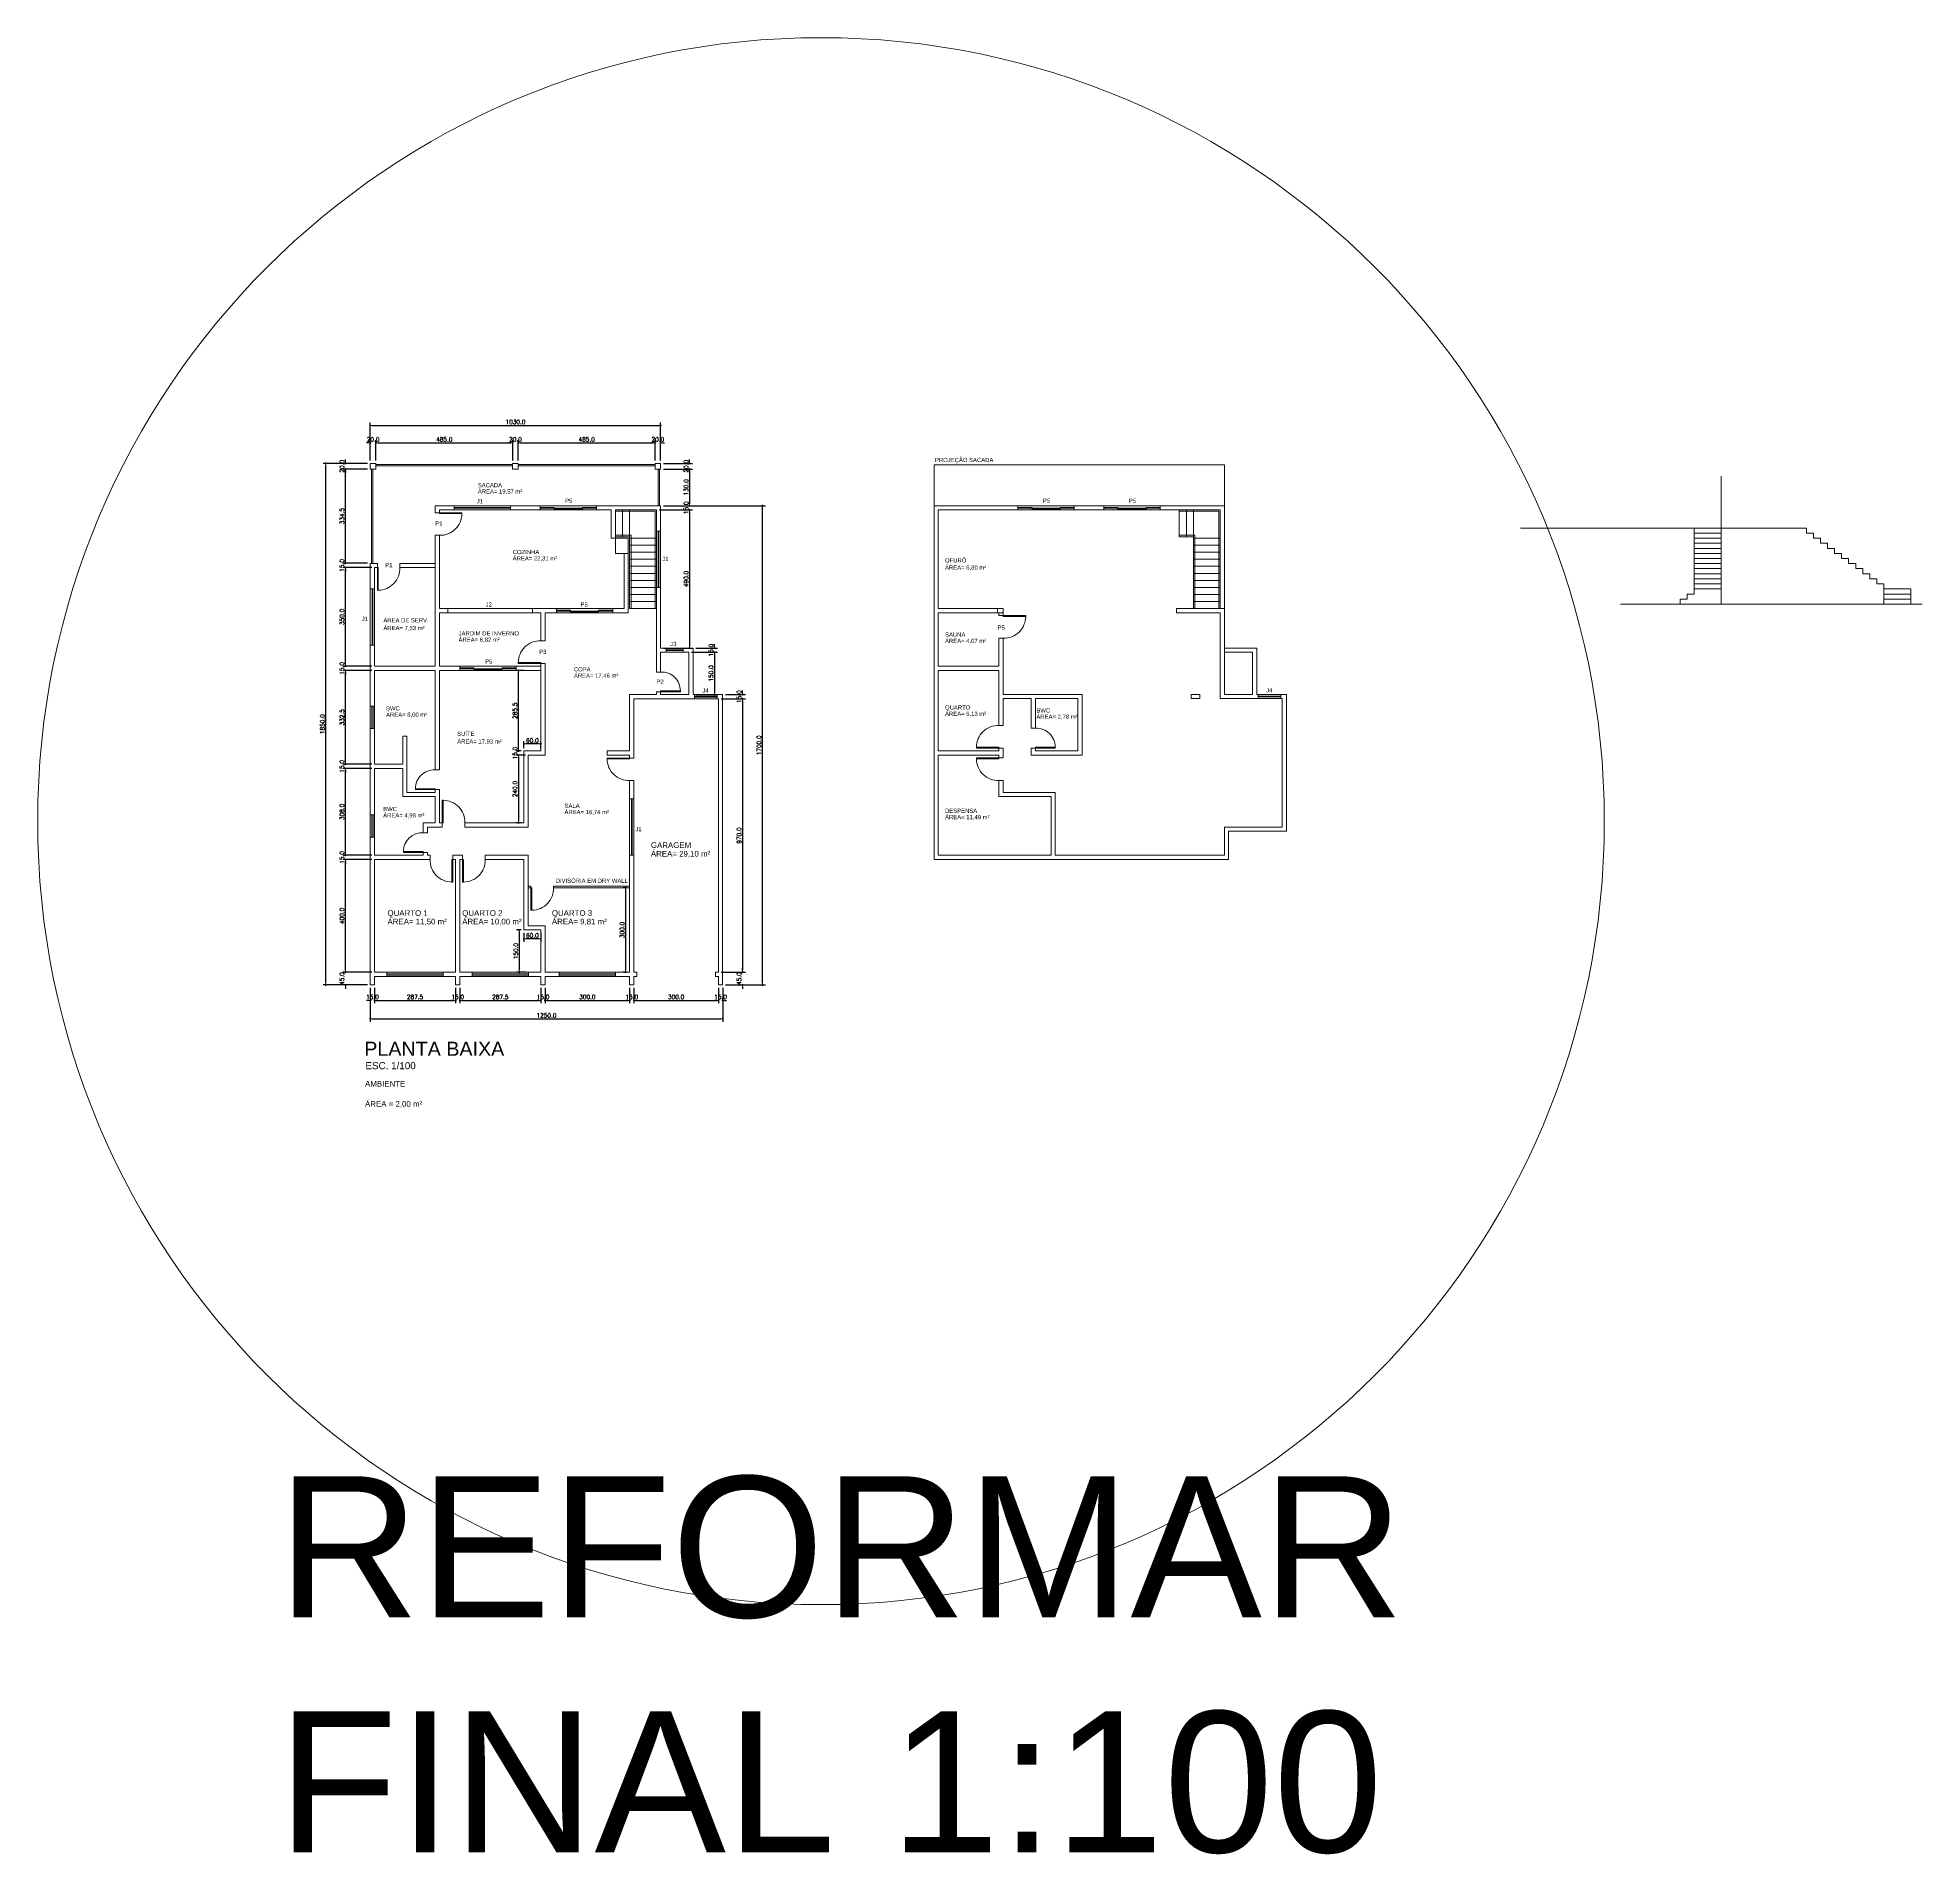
# Model space of a CAD drawing. Header units: millimetres. Extents: x 1206 to 2034, y 106 to 342.
# Drawn here: x 1774.7 to 1841.6, y 192.3 to 256.7 of the extents above; entities that cross this region are included whole.
import ezdxf

# ---------------------------------------------------------------- set-up
doc = ezdxf.new("R2010")
doc.units = ezdxf.units.MM
doc.header["$PDMODE"] = 34
doc.header["$PDSIZE"] = -5
doc.linetypes.add('ACAD_ISO12W100', pattern=[21, 12, -3, 0, -3, 0, -3])
doc.layers.get('0').update_dxf_attribs({"color": 1})
doc.layers.get('DEFPOINTS').update_dxf_attribs({"lineweight": 0})
for name, color, linetype, lineweight in [('AR-ALVENARIA', 7, 'Continuous', 9), ('AR-CARIMBO', 7, 'Continuous', 5), ('AR-COTA', 1, 'Continuous', 5), ('AR-DIVISÓRIA', 7, 'Continuous', 5), ('AR-ESCADA', 252, 'Continuous', 5), ('AR-ESQUADRIA', 4, 'Continuous', 5), ('AR-PENA_010', 10, 'Continuous', 9), ('AR-PROJEÇÂO_PAV. SUPERIOR', 30, 'ACAD_ISO12W100', 20), ('AR-TXT', 174, 'Continuous', 0), ('AR-TXT-AMBIENTE', 174, 'Continuous', 0), ('AR-TXT-ESPECIFICAÇÕES', 174, 'Continuous', 0), ('AR-TXT-ÁREA', 7, 'Continuous', 0)]:
    doc.layers.add(name, color=color, linetype=linetype, lineweight=lineweight)
doc.styles.add('1000_TXT 1', font='arial.ttf', dxfattribs={"height": 5})
doc.styles.add('100_COTAS', font='romans.shx', dxfattribs={"height": 0.15})
doc.styles.add('100_TXT 1', font='arial.ttf', dxfattribs={"height": 0.5})
doc.styles.add('100_TXT 2', font='arial.ttf', dxfattribs={"height": 0.25})
doc.styles.add('100_TXT 3', font='arial.ttf', dxfattribs={"height": 0.2})
doc.styles.add('75_TXT 3', font='arial.ttf', dxfattribs={"height": 0.15})
doc.styles.add('ALLEX 1_25', font='arial.ttf', dxfattribs={"height": 0.05})
doc.dimstyles.new('COTA_100', dxfattribs={"dimtxt": 0.16, "dimasz": 0.07, "dimexe": 0.1, "dimexo": 0.1, "dimgap": 0.05, "dimtad": 1, "dimdec": 1, "dimlfac": 100, "dimzin": 0, "dimdsep": 46, "dimtxsty": '100_COTAS', "dimblk1": 'DOT', "dimblk2": 'DOT', "dimsah": 1, "dimcen": 0.09, "dimclrd": 256, "dimclre": 256, "dimclrt": 7, "dimaunit": 1, "dimadec": 0, "dimazin": 0, "dimtfac": 0.05, "dimtdec": 1, "dimtix": 1, "dimtofl": 0, "dimtmove": 2, "dimatfit": 3, "dimldrblk": 'DOT', "dimfxl": 1, "dimtvp": 0.75, "dimtolj": 1, "dimtzin": 0, "dimarcsym": 0})

# ---------------------------------------------------------------- blocks, each defined once
blk = doc.blocks.new('_DOT')
at = {"color": 0, "linetype": 'ByBlock'}
blk.add_line((-0.5, 0), (-1, 0), dxfattribs=at)
at = {"color": 0, "linetype": 'ByBlock', "const_width": 0.5}
blk.add_lwpolyline([(-0.25, 0, 1), (0.25, 0, 1)], format="xyb", close=True, dxfattribs=at)
blk = doc.blocks.new('*D75')
at = {"layer": 'AR-COTA', "lineweight": -2, "transparency": 16777216}
for p, q in [((1786.572, 223.561), (1785.541, 223.561)), ((1785.641, 223.631), (1785.641, 223.701)), ((1786.422, 223.111), (1785.541, 223.111)), ((1785.641, 223.041), (1785.641, 222.971))]:
    blk.add_line(p, q, dxfattribs=at)
at = {"layer": 'DEFPOINTS', "color": 0, "transparency": 16777216}
for p in [(1785.641, 223.561), (1786.672, 223.561), (1786.522, 223.111)]:
    blk.add_point(p, dxfattribs=at)
at = {"layer": 'AR-COTA', "lineweight": -2, "transparency": 16777216, "xscale": 0.07, "yscale": 0.07, "zscale": 0.07}
for p, rotation in [((1785.641, 223.561), 270), ((1785.641, 223.111), 90)]:
    blk.add_blockref('_DOT', p, dxfattribs=dict(at, rotation=rotation))
at = {"layer": 'AR-COTA', "color": 7, "transparency": 16777216, "insert": (1785.516, 223.336), "char_height": 0.15, "attachment_point": 5, "rotation": 90, "style": '100_COTAS'}
blk.add_mtext('\\A1;45.0', dxfattribs=at)
blk = doc.blocks.new('*D76')
at = {"layer": 'AR-COTA', "lineweight": -2, "transparency": 16777216}
for p, q in [((1786.572, 227.561), (1785.541, 227.561)), ((1785.641, 223.631), (1785.641, 227.491)), ((1786.572, 223.561), (1785.541, 223.561))]:
    blk.add_line(p, q, dxfattribs=at)
at = {"layer": 'DEFPOINTS', "color": 0, "transparency": 16777216}
for p in [(1785.641, 227.561), (1786.672, 227.561), (1786.672, 223.561)]:
    blk.add_point(p, dxfattribs=at)
at = {"layer": 'AR-COTA', "lineweight": -2, "transparency": 16777216, "xscale": 0.07, "yscale": 0.07, "zscale": 0.07}
for p, rotation in [((1785.641, 227.561), 90), ((1785.641, 223.561), 270)]:
    blk.add_blockref('_DOT', p, dxfattribs=dict(at, rotation=rotation))
at = {"layer": 'AR-COTA', "color": 7, "transparency": 16777216, "insert": (1785.516, 225.561), "char_height": 0.15, "attachment_point": 5, "rotation": 90, "style": '100_COTAS'}
blk.add_mtext('\\A1;400.0', dxfattribs=at)
blk = doc.blocks.new('*D77')
at = {"layer": 'AR-COTA', "lineweight": -2, "transparency": 16777216}
for p, q in [((1786.572, 227.711), (1785.541, 227.711)), ((1786.572, 227.561), (1785.541, 227.561)), ((1785.641, 227.781), (1785.641, 227.851)), ((1785.641, 227.491), (1785.641, 227.421))]:
    blk.add_line(p, q, dxfattribs=at)
at = {"layer": 'DEFPOINTS', "color": 0, "transparency": 16777216}
for p in [(1785.641, 227.711), (1786.672, 227.711), (1786.672, 227.561)]:
    blk.add_point(p, dxfattribs=at)
at = {"layer": 'AR-COTA', "lineweight": -2, "transparency": 16777216, "xscale": 0.07, "yscale": 0.07, "zscale": 0.07}
for p, rotation in [((1785.641, 227.711), 270), ((1785.641, 227.561), 90)]:
    blk.add_blockref('_DOT', p, dxfattribs=dict(at, rotation=rotation))
at = {"layer": 'AR-COTA', "color": 7, "transparency": 16777216, "insert": (1785.516, 227.636), "char_height": 0.15, "attachment_point": 5, "rotation": 90, "style": '100_COTAS'}
blk.add_mtext('\\A1;15.0', dxfattribs=at)
blk = doc.blocks.new('*D78')
at = {"layer": 'AR-COTA', "lineweight": -2, "transparency": 16777216}
for p, q in [((1786.572, 230.791), (1785.541, 230.791)), ((1785.641, 227.781), (1785.641, 230.721)), ((1786.572, 227.711), (1785.541, 227.711))]:
    blk.add_line(p, q, dxfattribs=at)
at = {"layer": 'DEFPOINTS', "color": 0, "transparency": 16777216}
for p in [(1785.641, 230.791), (1786.672, 230.791), (1786.672, 227.711)]:
    blk.add_point(p, dxfattribs=at)
at = {"layer": 'AR-COTA', "lineweight": -2, "transparency": 16777216, "xscale": 0.07, "yscale": 0.07, "zscale": 0.07}
for p, rotation in [((1785.641, 230.791), 90), ((1785.641, 227.711), 270)]:
    blk.add_blockref('_DOT', p, dxfattribs=dict(at, rotation=rotation))
at = {"layer": 'AR-COTA', "color": 7, "transparency": 16777216, "insert": (1785.516, 229.251), "char_height": 0.15, "attachment_point": 5, "rotation": 90, "style": '100_COTAS'}
blk.add_mtext('\\A1;308.0', dxfattribs=at)
blk = doc.blocks.new('*D79')
at = {"layer": 'AR-COTA', "lineweight": -2, "transparency": 16777216}
for p, q in [((1786.572, 230.941), (1785.541, 230.941)), ((1786.572, 230.791), (1785.541, 230.791)), ((1785.641, 231.011), (1785.641, 231.081)), ((1785.641, 230.721), (1785.641, 230.651))]:
    blk.add_line(p, q, dxfattribs=at)
at = {"layer": 'DEFPOINTS', "color": 0, "transparency": 16777216}
for p in [(1785.641, 230.941), (1786.672, 230.941), (1786.672, 230.791)]:
    blk.add_point(p, dxfattribs=at)
at = {"layer": 'AR-COTA', "lineweight": -2, "transparency": 16777216, "xscale": 0.07, "yscale": 0.07, "zscale": 0.07}
for p, rotation in [((1785.641, 230.941), 270), ((1785.641, 230.791), 90)]:
    blk.add_blockref('_DOT', p, dxfattribs=dict(at, rotation=rotation))
at = {"layer": 'AR-COTA', "color": 7, "transparency": 16777216, "insert": (1785.516, 230.866), "char_height": 0.15, "attachment_point": 5, "rotation": 90, "style": '100_COTAS'}
blk.add_mtext('\\A1;15.0', dxfattribs=at)
blk = doc.blocks.new('*D80')
at = {"layer": 'AR-COTA', "lineweight": -2, "transparency": 16777216}
for p, q in [((1786.572, 234.266), (1785.541, 234.266)), ((1785.641, 231.011), (1785.641, 234.196)), ((1786.572, 230.941), (1785.541, 230.941))]:
    blk.add_line(p, q, dxfattribs=at)
at = {"layer": 'DEFPOINTS', "color": 0, "transparency": 16777216}
for p in [(1785.641, 234.266), (1786.672, 234.266), (1786.672, 230.941)]:
    blk.add_point(p, dxfattribs=at)
at = {"layer": 'AR-COTA', "lineweight": -2, "transparency": 16777216, "xscale": 0.07, "yscale": 0.07, "zscale": 0.07}
for p, rotation in [((1785.641, 234.266), 90), ((1785.641, 230.941), 270)]:
    blk.add_blockref('_DOT', p, dxfattribs=dict(at, rotation=rotation))
at = {"layer": 'AR-COTA', "color": 7, "transparency": 16777216, "insert": (1785.516, 232.603), "char_height": 0.15, "attachment_point": 5, "rotation": 90, "style": '100_COTAS'}
blk.add_mtext('\\A1;332.5', dxfattribs=at)
blk = doc.blocks.new('*D81')
at = {"layer": 'AR-COTA', "lineweight": -2, "transparency": 16777216}
for p, q in [((1786.572, 234.416), (1785.541, 234.416)), ((1786.572, 234.266), (1785.541, 234.266)), ((1785.641, 234.486), (1785.641, 234.556)), ((1785.641, 234.196), (1785.641, 234.126))]:
    blk.add_line(p, q, dxfattribs=at)
at = {"layer": 'DEFPOINTS', "color": 0, "transparency": 16777216}
for p in [(1785.641, 234.416), (1786.672, 234.416), (1786.672, 234.266)]:
    blk.add_point(p, dxfattribs=at)
at = {"layer": 'AR-COTA', "lineweight": -2, "transparency": 16777216, "xscale": 0.07, "yscale": 0.07, "zscale": 0.07}
for p, rotation in [((1785.641, 234.416), 270), ((1785.641, 234.266), 90)]:
    blk.add_blockref('_DOT', p, dxfattribs=dict(at, rotation=rotation))
at = {"layer": 'AR-COTA', "color": 7, "transparency": 16777216, "insert": (1785.516, 234.341), "char_height": 0.15, "attachment_point": 5, "rotation": 90, "style": '100_COTAS'}
blk.add_mtext('\\A1;15.0', dxfattribs=at)
blk = doc.blocks.new('*D82')
at = {"layer": 'AR-COTA', "lineweight": -2, "transparency": 16777216}
for p, q in [((1786.572, 237.916), (1785.541, 237.916)), ((1785.641, 234.486), (1785.641, 237.846)), ((1786.572, 234.416), (1785.541, 234.416))]:
    blk.add_line(p, q, dxfattribs=at)
at = {"layer": 'DEFPOINTS', "color": 0, "transparency": 16777216}
for p in [(1785.641, 237.916), (1786.672, 237.916), (1786.672, 234.416)]:
    blk.add_point(p, dxfattribs=at)
at = {"layer": 'AR-COTA', "lineweight": -2, "transparency": 16777216, "xscale": 0.07, "yscale": 0.07, "zscale": 0.07}
for p, rotation in [((1785.641, 237.916), 90), ((1785.641, 234.416), 270)]:
    blk.add_blockref('_DOT', p, dxfattribs=dict(at, rotation=rotation))
at = {"layer": 'AR-COTA', "color": 7, "transparency": 16777216, "insert": (1785.516, 236.166), "char_height": 0.15, "attachment_point": 5, "rotation": 90, "style": '100_COTAS'}
blk.add_mtext('\\A1;350.0', dxfattribs=at)
blk = doc.blocks.new('*D83')
at = {"layer": 'AR-COTA', "lineweight": -2, "transparency": 16777216}
for p, q in [((1786.422, 238.066), (1785.541, 238.066)), ((1785.641, 238.136), (1785.641, 238.206)), ((1786.572, 237.916), (1785.541, 237.916)), ((1785.641, 237.846), (1785.641, 237.776))]:
    blk.add_line(p, q, dxfattribs=at)
at = {"layer": 'DEFPOINTS', "color": 0, "transparency": 16777216}
for p in [(1785.641, 238.066), (1786.522, 238.066), (1786.672, 237.916)]:
    blk.add_point(p, dxfattribs=at)
at = {"layer": 'AR-COTA', "lineweight": -2, "transparency": 16777216, "xscale": 0.07, "yscale": 0.07, "zscale": 0.07}
for p, rotation in [((1785.641, 238.066), 270), ((1785.641, 237.916), 90)]:
    blk.add_blockref('_DOT', p, dxfattribs=dict(at, rotation=rotation))
at = {"layer": 'AR-COTA', "color": 7, "transparency": 16777216, "insert": (1785.516, 237.991), "char_height": 0.15, "attachment_point": 5, "rotation": 90, "style": '100_COTAS'}
blk.add_mtext('\\A1;15.0', dxfattribs=at)
blk = doc.blocks.new('*D84')
at = {"layer": 'AR-COTA', "lineweight": -2, "transparency": 16777216}
for p, q in [((1786.422, 241.411), (1785.541, 241.411)), ((1785.641, 238.136), (1785.641, 241.341)), ((1786.422, 238.066), (1785.541, 238.066))]:
    blk.add_line(p, q, dxfattribs=at)
at = {"layer": 'DEFPOINTS', "color": 0, "transparency": 16777216}
for p in [(1785.641, 241.411), (1786.522, 241.411), (1786.522, 238.066)]:
    blk.add_point(p, dxfattribs=at)
at = {"layer": 'AR-COTA', "lineweight": -2, "transparency": 16777216, "xscale": 0.07, "yscale": 0.07, "zscale": 0.07}
for p, rotation in [((1785.641, 241.411), 90), ((1785.641, 238.066), 270)]:
    blk.add_blockref('_DOT', p, dxfattribs=dict(at, rotation=rotation))
at = {"layer": 'AR-COTA', "color": 7, "transparency": 16777216, "insert": (1785.516, 239.738), "char_height": 0.15, "attachment_point": 5, "rotation": 90, "style": '100_COTAS'}
blk.add_mtext('\\A1;334.5', dxfattribs=at)
blk = doc.blocks.new('*D85')
at = {"layer": 'AR-COTA', "lineweight": -2, "transparency": 16777216}
for p, q in [((1786.422, 241.611), (1785.541, 241.611)), ((1786.422, 241.411), (1785.541, 241.411)), ((1785.641, 241.681), (1785.641, 241.751)), ((1785.641, 241.341), (1785.641, 241.271))]:
    blk.add_line(p, q, dxfattribs=at)
at = {"layer": 'DEFPOINTS', "color": 0, "transparency": 16777216}
for p in [(1785.641, 241.611), (1786.522, 241.611), (1786.522, 241.411)]:
    blk.add_point(p, dxfattribs=at)
at = {"layer": 'AR-COTA', "lineweight": -2, "transparency": 16777216, "xscale": 0.07, "yscale": 0.07, "zscale": 0.07}
for p, rotation in [((1785.641, 241.611), 270), ((1785.641, 241.411), 90)]:
    blk.add_blockref('_DOT', p, dxfattribs=dict(at, rotation=rotation))
at = {"layer": 'AR-COTA', "color": 7, "transparency": 16777216, "insert": (1785.516, 241.511), "char_height": 0.15, "attachment_point": 5, "rotation": 90, "style": '100_COTAS'}
blk.add_mtext('\\A1;20.0', dxfattribs=at)
blk = doc.blocks.new('*D86')
at = {"layer": 'AR-COTA', "lineweight": -2, "transparency": 16777216}
for p, q in [((1786.452, 242.336), (1786.382, 242.336)), ((1786.522, 241.711), (1786.522, 242.436)), ((1786.722, 241.711), (1786.722, 242.436)), ((1786.792, 242.336), (1786.862, 242.336))]:
    blk.add_line(p, q, dxfattribs=at)
at = {"layer": 'DEFPOINTS', "color": 0, "transparency": 16777216}
for p in [(1786.722, 242.336), (1786.522, 241.611), (1786.722, 241.611)]:
    blk.add_point(p, dxfattribs=at)
at = {"layer": 'AR-COTA', "lineweight": -2, "transparency": 16777216, "xscale": 0.07, "yscale": 0.07, "zscale": 0.07}
blk.add_blockref('_DOT', (1786.522, 242.336), dxfattribs=at)
at = {"layer": 'AR-COTA', "lineweight": -2, "transparency": 16777216, "xscale": 0.07, "yscale": 0.07, "zscale": 0.07, "rotation": 180}
blk.add_blockref('_DOT', (1786.722, 242.336), dxfattribs=at)
at = {"layer": 'AR-COTA', "color": 7, "transparency": 16777216, "insert": (1786.622, 242.461), "char_height": 0.15, "attachment_point": 5, "style": '100_COTAS'}
blk.add_mtext('\\A1;20.0', dxfattribs=at)
blk = doc.blocks.new('*D87')
at = {"layer": 'AR-COTA', "lineweight": -2, "transparency": 16777216}
for p, q in [((1786.722, 241.711), (1786.722, 242.436)), ((1786.792, 242.336), (1791.502, 242.336)), ((1791.572, 241.711), (1791.572, 242.436))]:
    blk.add_line(p, q, dxfattribs=at)
at = {"layer": 'DEFPOINTS', "color": 0, "transparency": 16777216}
for p in [(1791.572, 242.336), (1786.722, 241.611), (1791.572, 241.611)]:
    blk.add_point(p, dxfattribs=at)
at = {"layer": 'AR-COTA', "lineweight": -2, "transparency": 16777216, "xscale": 0.07, "yscale": 0.07, "zscale": 0.07, "rotation": 180}
blk.add_blockref('_DOT', (1786.722, 242.336), dxfattribs=at)
at = {"layer": 'AR-COTA', "lineweight": -2, "transparency": 16777216, "xscale": 0.07, "yscale": 0.07, "zscale": 0.07}
blk.add_blockref('_DOT', (1791.572, 242.336), dxfattribs=at)
at = {"layer": 'AR-COTA', "color": 7, "transparency": 16777216, "insert": (1789.147, 242.461), "char_height": 0.15, "attachment_point": 5, "style": '100_COTAS'}
blk.add_mtext('\\A1;485.0', dxfattribs=at)
blk = doc.blocks.new('*D88')
at = {"layer": 'AR-COTA', "lineweight": -2, "transparency": 16777216}
for p, q in [((1791.502, 242.336), (1791.432, 242.336)), ((1791.572, 241.711), (1791.572, 242.436)), ((1791.772, 241.711), (1791.772, 242.436)), ((1791.842, 242.336), (1791.912, 242.336))]:
    blk.add_line(p, q, dxfattribs=at)
at = {"layer": 'DEFPOINTS', "color": 0, "transparency": 16777216}
for p in [(1791.772, 242.336), (1791.572, 241.611), (1791.772, 241.611)]:
    blk.add_point(p, dxfattribs=at)
at = {"layer": 'AR-COTA', "lineweight": -2, "transparency": 16777216, "xscale": 0.07, "yscale": 0.07, "zscale": 0.07}
blk.add_blockref('_DOT', (1791.572, 242.336), dxfattribs=at)
at = {"layer": 'AR-COTA', "lineweight": -2, "transparency": 16777216, "xscale": 0.07, "yscale": 0.07, "zscale": 0.07, "rotation": 180}
blk.add_blockref('_DOT', (1791.772, 242.336), dxfattribs=at)
at = {"layer": 'AR-COTA', "color": 7, "transparency": 16777216, "insert": (1791.672, 242.461), "char_height": 0.15, "attachment_point": 5, "style": '100_COTAS'}
blk.add_mtext('\\A1;20.0', dxfattribs=at)
blk = doc.blocks.new('*D89')
at = {"layer": 'AR-COTA', "lineweight": -2, "transparency": 16777216}
for p, q in [((1791.772, 241.711), (1791.772, 242.436)), ((1791.842, 242.336), (1796.552, 242.336)), ((1796.622, 241.711), (1796.622, 242.436))]:
    blk.add_line(p, q, dxfattribs=at)
at = {"layer": 'DEFPOINTS', "color": 0, "transparency": 16777216}
for p in [(1796.622, 242.336), (1791.772, 241.611), (1796.622, 241.611)]:
    blk.add_point(p, dxfattribs=at)
at = {"layer": 'AR-COTA', "lineweight": -2, "transparency": 16777216, "xscale": 0.07, "yscale": 0.07, "zscale": 0.07, "rotation": 180}
blk.add_blockref('_DOT', (1791.772, 242.336), dxfattribs=at)
at = {"layer": 'AR-COTA', "lineweight": -2, "transparency": 16777216, "xscale": 0.07, "yscale": 0.07, "zscale": 0.07}
blk.add_blockref('_DOT', (1796.622, 242.336), dxfattribs=at)
at = {"layer": 'AR-COTA', "color": 7, "transparency": 16777216, "insert": (1794.197, 242.461), "char_height": 0.15, "attachment_point": 5, "style": '100_COTAS'}
blk.add_mtext('\\A1;485.0', dxfattribs=at)
blk = doc.blocks.new('*D90')
at = {"layer": 'AR-COTA', "lineweight": -2, "transparency": 16777216}
for p, q in [((1796.552, 242.336), (1796.482, 242.336)), ((1796.622, 241.711), (1796.622, 242.436)), ((1796.822, 241.711), (1796.822, 242.436)), ((1796.892, 242.336), (1796.962, 242.336))]:
    blk.add_line(p, q, dxfattribs=at)
at = {"layer": 'DEFPOINTS', "color": 0, "transparency": 16777216}
for p in [(1796.822, 242.336), (1796.622, 241.611), (1796.822, 241.611)]:
    blk.add_point(p, dxfattribs=at)
at = {"layer": 'AR-COTA', "lineweight": -2, "transparency": 16777216, "xscale": 0.07, "yscale": 0.07, "zscale": 0.07}
blk.add_blockref('_DOT', (1796.622, 242.336), dxfattribs=at)
at = {"layer": 'AR-COTA', "lineweight": -2, "transparency": 16777216, "xscale": 0.07, "yscale": 0.07, "zscale": 0.07, "rotation": 180}
blk.add_blockref('_DOT', (1796.822, 242.336), dxfattribs=at)
at = {"layer": 'AR-COTA', "color": 7, "transparency": 16777216, "insert": (1796.722, 242.461), "char_height": 0.15, "attachment_point": 5, "style": '100_COTAS'}
blk.add_mtext('\\A1;20.0', dxfattribs=at)
blk = doc.blocks.new('*D91')
at = {"layer": 'AR-COTA', "lineweight": -2, "transparency": 16777216}
for p, q in [((1796.922, 241.611), (1797.95, 241.611)), ((1796.922, 241.411), (1797.95, 241.411)), ((1797.85, 241.681), (1797.85, 241.751)), ((1797.85, 241.341), (1797.85, 241.271))]:
    blk.add_line(p, q, dxfattribs=at)
at = {"layer": 'DEFPOINTS', "color": 0, "transparency": 16777216}
for p in [(1796.822, 241.611), (1796.822, 241.411), (1797.85, 241.411)]:
    blk.add_point(p, dxfattribs=at)
at = {"layer": 'AR-COTA', "lineweight": -2, "transparency": 16777216, "xscale": 0.07, "yscale": 0.07, "zscale": 0.07}
for p, rotation in [((1797.85, 241.611), 270), ((1797.85, 241.411), 90)]:
    blk.add_blockref('_DOT', p, dxfattribs=dict(at, rotation=rotation))
at = {"layer": 'AR-COTA', "color": 7, "transparency": 16777216, "insert": (1797.725, 241.511), "char_height": 0.15, "attachment_point": 5, "rotation": 90, "style": '100_COTAS'}
blk.add_mtext('\\A1;20.0', dxfattribs=at)
blk = doc.blocks.new('*D92')
at = {"layer": 'AR-COTA', "lineweight": -2, "transparency": 16777216}
for p, q in [((1796.922, 241.411), (1797.95, 241.411)), ((1797.85, 241.341), (1797.85, 240.181)), ((1796.922, 240.111), (1797.95, 240.111))]:
    blk.add_line(p, q, dxfattribs=at)
at = {"layer": 'DEFPOINTS', "color": 0, "transparency": 16777216}
for p in [(1796.822, 241.411), (1796.822, 240.111), (1797.85, 240.111)]:
    blk.add_point(p, dxfattribs=at)
at = {"layer": 'AR-COTA', "lineweight": -2, "transparency": 16777216, "xscale": 0.07, "yscale": 0.07, "zscale": 0.07}
for p, rotation in [((1797.85, 241.411), 90), ((1797.85, 240.111), 270)]:
    blk.add_blockref('_DOT', p, dxfattribs=dict(at, rotation=rotation))
at = {"layer": 'AR-COTA', "color": 7, "transparency": 16777216, "insert": (1797.725, 240.761), "char_height": 0.15, "attachment_point": 5, "rotation": 90, "style": '100_COTAS'}
blk.add_mtext('\\A1;130.0', dxfattribs=at)
blk = doc.blocks.new('*D93')
at = {"layer": 'AR-COTA', "lineweight": -2, "transparency": 16777216}
for p, q in [((1796.922, 240.111), (1797.95, 240.111)), ((1797.85, 240.181), (1797.85, 240.251)), ((1796.772, 239.961), (1797.95, 239.961)), ((1797.85, 239.891), (1797.85, 239.821))]:
    blk.add_line(p, q, dxfattribs=at)
at = {"layer": 'DEFPOINTS', "color": 0, "transparency": 16777216}
for p in [(1796.822, 240.111), (1796.672, 239.961), (1797.85, 239.961)]:
    blk.add_point(p, dxfattribs=at)
at = {"layer": 'AR-COTA', "lineweight": -2, "transparency": 16777216, "xscale": 0.07, "yscale": 0.07, "zscale": 0.07}
for p, rotation in [((1797.85, 240.111), 270), ((1797.85, 239.961), 90)]:
    blk.add_blockref('_DOT', p, dxfattribs=dict(at, rotation=rotation))
at = {"layer": 'AR-COTA', "color": 7, "transparency": 16777216, "insert": (1797.725, 240.036), "char_height": 0.15, "attachment_point": 5, "rotation": 90, "style": '100_COTAS'}
blk.add_mtext('\\A1;15.0', dxfattribs=at)
blk = doc.blocks.new('*D94')
at = {"layer": 'AR-COTA', "lineweight": -2, "transparency": 16777216}
for p, q in [((1796.772, 239.961), (1797.95, 239.961)), ((1797.85, 239.891), (1797.85, 235.131)), ((1796.922, 235.061), (1797.95, 235.061))]:
    blk.add_line(p, q, dxfattribs=at)
at = {"layer": 'DEFPOINTS', "color": 0, "transparency": 16777216}
for p in [(1796.672, 239.961), (1796.822, 235.061), (1797.85, 235.061)]:
    blk.add_point(p, dxfattribs=at)
at = {"layer": 'AR-COTA', "lineweight": -2, "transparency": 16777216, "xscale": 0.07, "yscale": 0.07, "zscale": 0.07}
for p, rotation in [((1797.85, 239.961), 90), ((1797.85, 235.061), 270)]:
    blk.add_blockref('_DOT', p, dxfattribs=dict(at, rotation=rotation))
at = {"layer": 'AR-COTA', "color": 7, "transparency": 16777216, "insert": (1797.725, 237.511), "char_height": 0.15, "attachment_point": 5, "rotation": 90, "style": '100_COTAS'}
blk.add_mtext('\\A1;490.0', dxfattribs=at)
blk = doc.blocks.new('*D95')
at = {"layer": 'AR-COTA', "lineweight": -2, "transparency": 16777216}
for p, q in [((1797.922, 234.911), (1798.836, 234.911)), ((1798.072, 235.061), (1798.836, 235.061)), ((1798.736, 235.131), (1798.736, 235.201)), ((1798.736, 234.841), (1798.736, 234.771))]:
    blk.add_line(p, q, dxfattribs=at)
at = {"layer": 'DEFPOINTS', "color": 0, "transparency": 16777216}
for p in [(1797.822, 234.911), (1797.972, 235.061), (1798.736, 234.911)]:
    blk.add_point(p, dxfattribs=at)
at = {"layer": 'AR-COTA', "lineweight": -2, "transparency": 16777216, "xscale": 0.07, "yscale": 0.07, "zscale": 0.07}
for p, rotation in [((1798.736, 235.061), 270), ((1798.736, 234.911), 90)]:
    blk.add_blockref('_DOT', p, dxfattribs=dict(at, rotation=rotation))
at = {"layer": 'AR-COTA', "color": 7, "transparency": 16777216, "insert": (1798.611, 234.986), "char_height": 0.15, "attachment_point": 5, "rotation": 90, "style": '100_COTAS'}
blk.add_mtext('\\A1;15.0', dxfattribs=at)
blk = doc.blocks.new('*D96')
at = {"layer": 'AR-COTA', "lineweight": -2, "transparency": 16777216}
for p, q in [((1797.922, 234.911), (1798.836, 234.911)), ((1798.736, 234.841), (1798.736, 233.481)), ((1798.072, 233.411), (1798.836, 233.411))]:
    blk.add_line(p, q, dxfattribs=at)
at = {"layer": 'DEFPOINTS', "color": 0, "transparency": 16777216}
for p in [(1797.822, 234.911), (1797.972, 233.411), (1798.736, 233.411)]:
    blk.add_point(p, dxfattribs=at)
at = {"layer": 'AR-COTA', "lineweight": -2, "transparency": 16777216, "xscale": 0.07, "yscale": 0.07, "zscale": 0.07}
for p, rotation in [((1798.736, 234.911), 90), ((1798.736, 233.411), 270)]:
    blk.add_blockref('_DOT', p, dxfattribs=dict(at, rotation=rotation))
at = {"layer": 'AR-COTA', "color": 7, "transparency": 16777216, "insert": (1798.611, 234.161), "char_height": 0.15, "attachment_point": 5, "rotation": 90, "style": '100_COTAS'}
blk.add_mtext('\\A1;150.0', dxfattribs=at)
blk = doc.blocks.new('*D97')
at = {"layer": 'AR-COTA', "lineweight": -2, "transparency": 16777216}
for p, q in [((1799.122, 233.411), (1799.83, 233.411)), ((1799.73, 233.481), (1799.73, 233.551)), ((1798.972, 233.261), (1799.83, 233.261)), ((1799.73, 233.191), (1799.73, 233.121))]:
    blk.add_line(p, q, dxfattribs=at)
at = {"layer": 'DEFPOINTS', "color": 0, "transparency": 16777216}
for p in [(1799.022, 233.411), (1798.872, 233.261), (1799.73, 233.261)]:
    blk.add_point(p, dxfattribs=at)
at = {"layer": 'AR-COTA', "lineweight": -2, "transparency": 16777216, "xscale": 0.07, "yscale": 0.07, "zscale": 0.07}
for p, rotation in [((1799.73, 233.411), 270), ((1799.73, 233.261), 90)]:
    blk.add_blockref('_DOT', p, dxfattribs=dict(at, rotation=rotation))
at = {"layer": 'AR-COTA', "color": 7, "transparency": 16777216, "insert": (1799.605, 233.336), "char_height": 0.15, "attachment_point": 5, "rotation": 90, "style": '100_COTAS'}
blk.add_mtext('\\A1;15.0', dxfattribs=at)
blk = doc.blocks.new('*D98')
at = {"layer": 'AR-COTA', "lineweight": -2, "transparency": 16777216}
for p, q in [((1798.972, 233.261), (1799.83, 233.261)), ((1799.73, 233.191), (1799.73, 223.631)), ((1798.972, 223.561), (1799.83, 223.561))]:
    blk.add_line(p, q, dxfattribs=at)
at = {"layer": 'DEFPOINTS', "color": 0, "transparency": 16777216}
for p in [(1798.872, 233.261), (1798.872, 223.561), (1799.73, 223.561)]:
    blk.add_point(p, dxfattribs=at)
at = {"layer": 'AR-COTA', "lineweight": -2, "transparency": 16777216, "xscale": 0.07, "yscale": 0.07, "zscale": 0.07}
for p, rotation in [((1799.73, 233.261), 90), ((1799.73, 223.561), 270)]:
    blk.add_blockref('_DOT', p, dxfattribs=dict(at, rotation=rotation))
at = {"layer": 'AR-COTA', "color": 7, "transparency": 16777216, "insert": (1799.605, 228.411), "char_height": 0.15, "attachment_point": 5, "rotation": 90, "style": '100_COTAS'}
blk.add_mtext('\\A1;970.0', dxfattribs=at)
blk = doc.blocks.new('*D99')
at = {"layer": 'AR-COTA', "lineweight": -2, "transparency": 16777216}
for p, q in [((1798.972, 223.561), (1799.83, 223.561)), ((1799.73, 223.631), (1799.73, 223.701)), ((1799.122, 223.111), (1799.83, 223.111)), ((1799.73, 223.041), (1799.73, 222.971))]:
    blk.add_line(p, q, dxfattribs=at)
at = {"layer": 'DEFPOINTS', "color": 0, "transparency": 16777216}
for p in [(1798.872, 223.561), (1799.022, 223.111), (1799.73, 223.111)]:
    blk.add_point(p, dxfattribs=at)
at = {"layer": 'AR-COTA', "lineweight": -2, "transparency": 16777216, "xscale": 0.07, "yscale": 0.07, "zscale": 0.07}
for p, rotation in [((1799.73, 223.561), 270), ((1799.73, 223.111), 90)]:
    blk.add_blockref('_DOT', p, dxfattribs=dict(at, rotation=rotation))
at = {"layer": 'AR-COTA', "color": 7, "transparency": 16777216, "insert": (1799.605, 223.336), "char_height": 0.15, "attachment_point": 5, "rotation": 90, "style": '100_COTAS'}
blk.add_mtext('\\A1;45.0', dxfattribs=at)
blk = doc.blocks.new('*D100')
at = {"layer": 'AR-COTA', "lineweight": -2, "transparency": 16777216}
for p, q in [((1796.922, 240.111), (1800.536, 240.111)), ((1800.436, 223.181), (1800.436, 240.041)), ((1799.122, 223.111), (1800.536, 223.111))]:
    blk.add_line(p, q, dxfattribs=at)
at = {"layer": 'DEFPOINTS', "color": 0, "transparency": 16777216}
for p in [(1796.822, 240.111), (1800.436, 240.111), (1799.022, 223.111)]:
    blk.add_point(p, dxfattribs=at)
at = {"layer": 'AR-COTA', "lineweight": -2, "transparency": 16777216, "xscale": 0.07, "yscale": 0.07, "zscale": 0.07}
for p, rotation in [((1800.436, 240.111), 90), ((1800.436, 223.111), 270)]:
    blk.add_blockref('_DOT', p, dxfattribs=dict(at, rotation=rotation))
at = {"layer": 'AR-COTA', "color": 7, "transparency": 16777216, "insert": (1800.311, 231.611), "char_height": 0.15, "attachment_point": 5, "rotation": 90, "style": '100_COTAS'}
blk.add_mtext('\\A1;1700.0', dxfattribs=at)
blk = doc.blocks.new('*D101')
at = {"layer": 'AR-COTA', "lineweight": -2, "transparency": 16777216}
for p, q in [((1786.422, 241.611), (1784.846, 241.611)), ((1784.946, 223.181), (1784.946, 241.541)), ((1786.422, 223.111), (1784.846, 223.111))]:
    blk.add_line(p, q, dxfattribs=at)
at = {"layer": 'DEFPOINTS', "color": 0, "transparency": 16777216}
for p in [(1784.946, 241.611), (1786.522, 241.611), (1786.522, 223.111)]:
    blk.add_point(p, dxfattribs=at)
at = {"layer": 'AR-COTA', "lineweight": -2, "transparency": 16777216, "xscale": 0.07, "yscale": 0.07, "zscale": 0.07}
for p, rotation in [((1784.946, 241.611), 90), ((1784.946, 223.111), 270)]:
    blk.add_blockref('_DOT', p, dxfattribs=dict(at, rotation=rotation))
at = {"layer": 'AR-COTA', "color": 7, "transparency": 16777216, "insert": (1784.821, 232.361), "char_height": 0.15, "attachment_point": 5, "rotation": 90, "style": '100_COTAS'}
blk.add_mtext('\\A1;1850.0', dxfattribs=at)
blk = doc.blocks.new('*D102')
at = {"layer": 'AR-COTA', "lineweight": -2, "transparency": 16777216}
for p, q in [((1786.522, 223.011), (1786.522, 222.461)), ((1786.672, 223.011), (1786.672, 222.461)), ((1786.452, 222.561), (1786.382, 222.561)), ((1786.742, 222.561), (1786.812, 222.561))]:
    blk.add_line(p, q, dxfattribs=at)
at = {"layer": 'DEFPOINTS', "color": 0, "transparency": 16777216}
for p in [(1786.522, 223.111), (1786.672, 223.111), (1786.672, 222.561)]:
    blk.add_point(p, dxfattribs=at)
at = {"layer": 'AR-COTA', "lineweight": -2, "transparency": 16777216, "xscale": 0.07, "yscale": 0.07, "zscale": 0.07}
blk.add_blockref('_DOT', (1786.522, 222.561), dxfattribs=at)
at = {"layer": 'AR-COTA', "lineweight": -2, "transparency": 16777216, "xscale": 0.07, "yscale": 0.07, "zscale": 0.07, "rotation": 180}
blk.add_blockref('_DOT', (1786.672, 222.561), dxfattribs=at)
at = {"layer": 'AR-COTA', "color": 7, "transparency": 16777216, "insert": (1786.597, 222.686), "char_height": 0.15, "attachment_point": 5, "style": '100_COTAS'}
blk.add_mtext('\\A1;15.0', dxfattribs=at)
blk = doc.blocks.new('*D103')
at = {"layer": 'AR-COTA', "lineweight": -2, "transparency": 16777216}
for p, q in [((1786.672, 223.011), (1786.672, 222.461)), ((1789.547, 223.011), (1789.547, 222.461)), ((1786.742, 222.561), (1789.477, 222.561))]:
    blk.add_line(p, q, dxfattribs=at)
at = {"layer": 'DEFPOINTS', "color": 0, "transparency": 16777216}
for p in [(1786.672, 223.111), (1789.547, 223.111), (1789.547, 222.561)]:
    blk.add_point(p, dxfattribs=at)
at = {"layer": 'AR-COTA', "lineweight": -2, "transparency": 16777216, "xscale": 0.07, "yscale": 0.07, "zscale": 0.07, "rotation": 180}
blk.add_blockref('_DOT', (1786.672, 222.561), dxfattribs=at)
at = {"layer": 'AR-COTA', "lineweight": -2, "transparency": 16777216, "xscale": 0.07, "yscale": 0.07, "zscale": 0.07}
blk.add_blockref('_DOT', (1789.547, 222.561), dxfattribs=at)
at = {"layer": 'AR-COTA', "color": 7, "transparency": 16777216, "insert": (1788.109, 222.686), "char_height": 0.15, "attachment_point": 5, "style": '100_COTAS'}
blk.add_mtext('\\A1;287.5', dxfattribs=at)
blk = doc.blocks.new('*D104')
at = {"layer": 'AR-COTA', "lineweight": -2, "transparency": 16777216}
for p, q in [((1789.547, 223.011), (1789.547, 222.461)), ((1789.697, 223.011), (1789.697, 222.461)), ((1789.477, 222.561), (1789.407, 222.561)), ((1789.767, 222.561), (1789.837, 222.561))]:
    blk.add_line(p, q, dxfattribs=at)
at = {"layer": 'DEFPOINTS', "color": 0, "transparency": 16777216}
for p in [(1789.547, 223.111), (1789.697, 223.111), (1789.697, 222.561)]:
    blk.add_point(p, dxfattribs=at)
at = {"layer": 'AR-COTA', "lineweight": -2, "transparency": 16777216, "xscale": 0.07, "yscale": 0.07, "zscale": 0.07}
blk.add_blockref('_DOT', (1789.547, 222.561), dxfattribs=at)
at = {"layer": 'AR-COTA', "lineweight": -2, "transparency": 16777216, "xscale": 0.07, "yscale": 0.07, "zscale": 0.07, "rotation": 180}
blk.add_blockref('_DOT', (1789.697, 222.561), dxfattribs=at)
at = {"layer": 'AR-COTA', "color": 7, "transparency": 16777216, "insert": (1789.622, 222.686), "char_height": 0.15, "attachment_point": 5, "style": '100_COTAS'}
blk.add_mtext('\\A1;15.0', dxfattribs=at)
blk = doc.blocks.new('*D105')
at = {"layer": 'AR-COTA', "lineweight": -2, "transparency": 16777216}
for p, q in [((1789.697, 223.011), (1789.697, 222.461)), ((1792.572, 223.011), (1792.572, 222.461)), ((1789.767, 222.561), (1792.502, 222.561))]:
    blk.add_line(p, q, dxfattribs=at)
at = {"layer": 'DEFPOINTS', "color": 0, "transparency": 16777216}
for p in [(1789.697, 223.111), (1792.572, 223.111), (1792.572, 222.561)]:
    blk.add_point(p, dxfattribs=at)
at = {"layer": 'AR-COTA', "lineweight": -2, "transparency": 16777216, "xscale": 0.07, "yscale": 0.07, "zscale": 0.07, "rotation": 180}
blk.add_blockref('_DOT', (1789.697, 222.561), dxfattribs=at)
at = {"layer": 'AR-COTA', "lineweight": -2, "transparency": 16777216, "xscale": 0.07, "yscale": 0.07, "zscale": 0.07}
blk.add_blockref('_DOT', (1792.572, 222.561), dxfattribs=at)
at = {"layer": 'AR-COTA', "color": 7, "transparency": 16777216, "insert": (1791.134, 222.686), "char_height": 0.15, "attachment_point": 5, "style": '100_COTAS'}
blk.add_mtext('\\A1;287.5', dxfattribs=at)
blk = doc.blocks.new('*D106')
at = {"layer": 'AR-COTA', "lineweight": -2, "transparency": 16777216}
for p, q in [((1792.572, 223.011), (1792.572, 222.461)), ((1792.722, 223.011), (1792.722, 222.461)), ((1792.502, 222.561), (1792.432, 222.561)), ((1792.792, 222.561), (1792.862, 222.561))]:
    blk.add_line(p, q, dxfattribs=at)
at = {"layer": 'DEFPOINTS', "color": 0, "transparency": 16777216}
for p in [(1792.572, 223.111), (1792.722, 223.111), (1792.722, 222.561)]:
    blk.add_point(p, dxfattribs=at)
at = {"layer": 'AR-COTA', "lineweight": -2, "transparency": 16777216, "xscale": 0.07, "yscale": 0.07, "zscale": 0.07}
blk.add_blockref('_DOT', (1792.572, 222.561), dxfattribs=at)
at = {"layer": 'AR-COTA', "lineweight": -2, "transparency": 16777216, "xscale": 0.07, "yscale": 0.07, "zscale": 0.07, "rotation": 180}
blk.add_blockref('_DOT', (1792.722, 222.561), dxfattribs=at)
at = {"layer": 'AR-COTA', "color": 7, "transparency": 16777216, "insert": (1792.647, 222.686), "char_height": 0.15, "attachment_point": 5, "style": '100_COTAS'}
blk.add_mtext('\\A1;15.0', dxfattribs=at)
blk = doc.blocks.new('*D107')
at = {"layer": 'AR-COTA', "lineweight": -2, "transparency": 16777216}
for p, q in [((1792.722, 223.011), (1792.722, 222.461)), ((1795.722, 223.011), (1795.722, 222.461)), ((1792.792, 222.561), (1795.652, 222.561))]:
    blk.add_line(p, q, dxfattribs=at)
at = {"layer": 'DEFPOINTS', "color": 0, "transparency": 16777216}
for p in [(1792.722, 223.111), (1795.722, 223.111), (1795.722, 222.561)]:
    blk.add_point(p, dxfattribs=at)
at = {"layer": 'AR-COTA', "lineweight": -2, "transparency": 16777216, "xscale": 0.07, "yscale": 0.07, "zscale": 0.07, "rotation": 180}
blk.add_blockref('_DOT', (1792.722, 222.561), dxfattribs=at)
at = {"layer": 'AR-COTA', "lineweight": -2, "transparency": 16777216, "xscale": 0.07, "yscale": 0.07, "zscale": 0.07}
blk.add_blockref('_DOT', (1795.722, 222.561), dxfattribs=at)
at = {"layer": 'AR-COTA', "color": 7, "transparency": 16777216, "insert": (1794.222, 222.686), "char_height": 0.15, "attachment_point": 5, "style": '100_COTAS'}
blk.add_mtext('\\A1;300.0', dxfattribs=at)
blk = doc.blocks.new('*D108')
at = {"layer": 'AR-COTA', "lineweight": -2, "transparency": 16777216}
for p, q in [((1795.722, 223.011), (1795.722, 222.461)), ((1795.872, 223.011), (1795.872, 222.461)), ((1795.652, 222.561), (1795.582, 222.561)), ((1795.942, 222.561), (1796.012, 222.561))]:
    blk.add_line(p, q, dxfattribs=at)
at = {"layer": 'DEFPOINTS', "color": 0, "transparency": 16777216}
for p in [(1795.722, 223.111), (1795.872, 223.111), (1795.872, 222.561)]:
    blk.add_point(p, dxfattribs=at)
at = {"layer": 'AR-COTA', "lineweight": -2, "transparency": 16777216, "xscale": 0.07, "yscale": 0.07, "zscale": 0.07}
blk.add_blockref('_DOT', (1795.722, 222.561), dxfattribs=at)
at = {"layer": 'AR-COTA', "lineweight": -2, "transparency": 16777216, "xscale": 0.07, "yscale": 0.07, "zscale": 0.07, "rotation": 180}
blk.add_blockref('_DOT', (1795.872, 222.561), dxfattribs=at)
at = {"layer": 'AR-COTA', "color": 7, "transparency": 16777216, "insert": (1795.797, 222.686), "char_height": 0.15, "attachment_point": 5, "style": '100_COTAS'}
blk.add_mtext('\\A1;15.0', dxfattribs=at)
blk = doc.blocks.new('*D109')
at = {"layer": 'AR-COTA', "lineweight": -2, "transparency": 16777216}
for p, q in [((1795.872, 223.011), (1795.872, 222.461)), ((1798.872, 223.011), (1798.872, 222.461)), ((1795.942, 222.561), (1798.802, 222.561))]:
    blk.add_line(p, q, dxfattribs=at)
at = {"layer": 'DEFPOINTS', "color": 0, "transparency": 16777216}
for p in [(1795.872, 223.111), (1798.872, 223.111), (1798.872, 222.561)]:
    blk.add_point(p, dxfattribs=at)
at = {"layer": 'AR-COTA', "lineweight": -2, "transparency": 16777216, "xscale": 0.07, "yscale": 0.07, "zscale": 0.07, "rotation": 180}
blk.add_blockref('_DOT', (1795.872, 222.561), dxfattribs=at)
at = {"layer": 'AR-COTA', "lineweight": -2, "transparency": 16777216, "xscale": 0.07, "yscale": 0.07, "zscale": 0.07}
blk.add_blockref('_DOT', (1798.872, 222.561), dxfattribs=at)
at = {"layer": 'AR-COTA', "color": 7, "transparency": 16777216, "insert": (1797.372, 222.686), "char_height": 0.15, "attachment_point": 5, "style": '100_COTAS'}
blk.add_mtext('\\A1;300.0', dxfattribs=at)
blk = doc.blocks.new('*D110')
at = {"layer": 'AR-COTA', "lineweight": -2, "transparency": 16777216}
for p, q in [((1798.872, 223.011), (1798.872, 222.461)), ((1799.022, 223.011), (1799.022, 222.461)), ((1798.802, 222.561), (1798.732, 222.561)), ((1799.092, 222.561), (1799.162, 222.561))]:
    blk.add_line(p, q, dxfattribs=at)
at = {"layer": 'DEFPOINTS', "color": 0, "transparency": 16777216}
for p in [(1798.872, 223.111), (1799.022, 223.111), (1799.022, 222.561)]:
    blk.add_point(p, dxfattribs=at)
at = {"layer": 'AR-COTA', "lineweight": -2, "transparency": 16777216, "xscale": 0.07, "yscale": 0.07, "zscale": 0.07}
blk.add_blockref('_DOT', (1798.872, 222.561), dxfattribs=at)
at = {"layer": 'AR-COTA', "lineweight": -2, "transparency": 16777216, "xscale": 0.07, "yscale": 0.07, "zscale": 0.07, "rotation": 180}
blk.add_blockref('_DOT', (1799.022, 222.561), dxfattribs=at)
at = {"layer": 'AR-COTA', "color": 7, "transparency": 16777216, "insert": (1798.947, 222.686), "char_height": 0.15, "attachment_point": 5, "style": '100_COTAS'}
blk.add_mtext('\\A1;15.0', dxfattribs=at)
blk = doc.blocks.new('*D111')
at = {"layer": 'AR-COTA', "lineweight": -2, "transparency": 16777216}
for p, q in [((1786.522, 241.711), (1786.522, 243.056)), ((1786.592, 242.956), (1796.752, 242.956)), ((1796.822, 241.711), (1796.822, 243.056))]:
    blk.add_line(p, q, dxfattribs=at)
at = {"layer": 'DEFPOINTS', "color": 0, "transparency": 16777216}
for p in [(1796.822, 242.956), (1786.522, 241.611), (1796.822, 241.611)]:
    blk.add_point(p, dxfattribs=at)
at = {"layer": 'AR-COTA', "lineweight": -2, "transparency": 16777216, "xscale": 0.07, "yscale": 0.07, "zscale": 0.07, "rotation": 180}
blk.add_blockref('_DOT', (1786.522, 242.956), dxfattribs=at)
at = {"layer": 'AR-COTA', "lineweight": -2, "transparency": 16777216, "xscale": 0.07, "yscale": 0.07, "zscale": 0.07}
blk.add_blockref('_DOT', (1796.822, 242.956), dxfattribs=at)
at = {"layer": 'AR-COTA', "color": 7, "transparency": 16777216, "insert": (1791.672, 243.081), "char_height": 0.15, "attachment_point": 5, "style": '100_COTAS'}
blk.add_mtext('\\A1;1030.0', dxfattribs=at)
blk = doc.blocks.new('*D112')
at = {"layer": 'AR-COTA', "lineweight": -2, "transparency": 16777216}
for p, q in [((1786.522, 223.011), (1786.522, 221.807)), ((1799.022, 223.011), (1799.022, 221.807)), ((1786.592, 221.907), (1798.952, 221.907))]:
    blk.add_line(p, q, dxfattribs=at)
at = {"layer": 'DEFPOINTS', "color": 0, "transparency": 16777216}
for p in [(1786.522, 223.111), (1799.022, 223.111), (1799.022, 221.907)]:
    blk.add_point(p, dxfattribs=at)
at = {"layer": 'AR-COTA', "lineweight": -2, "transparency": 16777216, "xscale": 0.07, "yscale": 0.07, "zscale": 0.07, "rotation": 180}
blk.add_blockref('_DOT', (1786.522, 221.907), dxfattribs=at)
at = {"layer": 'AR-COTA', "lineweight": -2, "transparency": 16777216, "xscale": 0.07, "yscale": 0.07, "zscale": 0.07}
blk.add_blockref('_DOT', (1799.022, 221.907), dxfattribs=at)
at = {"layer": 'AR-COTA', "color": 7, "transparency": 16777216, "insert": (1792.772, 222.032), "char_height": 0.15, "attachment_point": 5, "style": '100_COTAS'}
blk.add_mtext('\\A1;1250.0', dxfattribs=at)
blk = doc.blocks.new('*D113')
at = {"layer": 'AR-COTA', "lineweight": -2, "transparency": 16777216}
for p, q in [((1791.976, 234.266), (1791.679, 234.266)), ((1791.779, 231.481), (1791.779, 234.196)), ((1791.872, 231.411), (1791.679, 231.411))]:
    blk.add_line(p, q, dxfattribs=at)
at = {"layer": 'DEFPOINTS', "color": 0, "transparency": 16777216}
for p in [(1791.779, 234.266), (1792.076, 234.266), (1791.972, 231.411)]:
    blk.add_point(p, dxfattribs=at)
at = {"layer": 'AR-COTA', "lineweight": -2, "transparency": 16777216, "xscale": 0.07, "yscale": 0.07, "zscale": 0.07}
for p, rotation in [((1791.779, 234.266), 90), ((1791.779, 231.411), 270)]:
    blk.add_blockref('_DOT', p, dxfattribs=dict(at, rotation=rotation))
at = {"layer": 'AR-COTA', "color": 7, "transparency": 16777216, "insert": (1791.654, 232.838), "char_height": 0.15, "attachment_point": 5, "rotation": 90, "style": '100_COTAS'}
blk.add_mtext('\\A1;285.5', dxfattribs=at)
blk = doc.blocks.new('*D114')
at = {"layer": 'AR-COTA', "lineweight": -2, "transparency": 16777216}
for p, q in [((1791.872, 231.411), (1791.679, 231.411)), ((1791.779, 231.481), (1791.779, 231.551)), ((1792.022, 231.261), (1791.679, 231.261)), ((1791.779, 231.191), (1791.779, 231.121))]:
    blk.add_line(p, q, dxfattribs=at)
at = {"layer": 'DEFPOINTS', "color": 0, "transparency": 16777216}
for p in [(1791.972, 231.411), (1791.779, 231.261), (1792.122, 231.261)]:
    blk.add_point(p, dxfattribs=at)
at = {"layer": 'AR-COTA', "lineweight": -2, "transparency": 16777216, "xscale": 0.07, "yscale": 0.07, "zscale": 0.07}
for p, rotation in [((1791.779, 231.411), 270), ((1791.779, 231.261), 90)]:
    blk.add_blockref('_DOT', p, dxfattribs=dict(at, rotation=rotation))
at = {"layer": 'AR-COTA', "color": 7, "transparency": 16777216, "insert": (1791.654, 231.336), "char_height": 0.15, "attachment_point": 5, "rotation": 90, "style": '100_COTAS'}
blk.add_mtext('\\A1;15.0', dxfattribs=at)
blk = doc.blocks.new('*D115')
at = {"layer": 'AR-COTA', "lineweight": -2, "transparency": 16777216}
for p, q in [((1792.022, 231.261), (1791.679, 231.261)), ((1791.779, 231.191), (1791.779, 228.931)), ((1791.872, 228.861), (1791.679, 228.861))]:
    blk.add_line(p, q, dxfattribs=at)
at = {"layer": 'DEFPOINTS', "color": 0, "transparency": 16777216}
for p in [(1792.122, 231.261), (1791.779, 228.861), (1791.972, 228.861)]:
    blk.add_point(p, dxfattribs=at)
at = {"layer": 'AR-COTA', "lineweight": -2, "transparency": 16777216, "xscale": 0.07, "yscale": 0.07, "zscale": 0.07}
for p, rotation in [((1791.779, 231.261), 90), ((1791.779, 228.861), 270)]:
    blk.add_blockref('_DOT', p, dxfattribs=dict(at, rotation=rotation))
at = {"layer": 'AR-COTA', "color": 7, "transparency": 16777216, "insert": (1791.654, 230.061), "char_height": 0.15, "attachment_point": 5, "rotation": 90, "style": '100_COTAS'}
blk.add_mtext('\\A1;240.0', dxfattribs=at)
blk = doc.blocks.new('*D116')
at = {"layer": 'AR-COTA', "lineweight": -2, "transparency": 16777216}
for p, q in [((1791.972, 231.511), (1791.972, 231.761)), ((1792.502, 231.661), (1792.042, 231.661)), ((1792.572, 231.511), (1792.572, 231.761))]:
    blk.add_line(p, q, dxfattribs=at)
at = {"layer": 'DEFPOINTS', "color": 0, "transparency": 16777216}
for p in [(1791.972, 231.661), (1791.972, 231.411), (1792.572, 231.411)]:
    blk.add_point(p, dxfattribs=at)
at = {"layer": 'AR-COTA', "lineweight": -2, "transparency": 16777216, "xscale": 0.07, "yscale": 0.07, "zscale": 0.07, "rotation": 180}
blk.add_blockref('_DOT', (1791.972, 231.661), dxfattribs=at)
at = {"layer": 'AR-COTA', "lineweight": -2, "transparency": 16777216, "xscale": 0.07, "yscale": 0.07, "zscale": 0.07}
blk.add_blockref('_DOT', (1792.572, 231.661), dxfattribs=at)
at = {"layer": 'AR-COTA', "color": 7, "transparency": 16777216, "insert": (1792.272, 231.786), "char_height": 0.15, "attachment_point": 5, "style": '100_COTAS'}
blk.add_mtext('\\A1;60.0', dxfattribs=at)
blk = doc.blocks.new('*D117')
at = {"layer": 'AR-COTA', "lineweight": -2, "transparency": 16777216}
for p, q in [((1795.622, 226.561), (1795.479, 226.561)), ((1795.579, 226.491), (1795.579, 223.631)), ((1795.622, 223.561), (1795.479, 223.561))]:
    blk.add_line(p, q, dxfattribs=at)
at = {"layer": 'DEFPOINTS', "color": 0, "transparency": 16777216}
for p in [(1795.722, 226.561), (1795.579, 223.561), (1795.722, 223.561)]:
    blk.add_point(p, dxfattribs=at)
at = {"layer": 'AR-COTA', "lineweight": -2, "transparency": 16777216, "xscale": 0.07, "yscale": 0.07, "zscale": 0.07}
for p, rotation in [((1795.579, 226.561), 90), ((1795.579, 223.561), 270)]:
    blk.add_blockref('_DOT', p, dxfattribs=dict(at, rotation=rotation))
at = {"layer": 'AR-COTA', "color": 7, "transparency": 16777216, "insert": (1795.454, 225.061), "char_height": 0.15, "attachment_point": 5, "rotation": 90, "style": '100_COTAS'}
blk.add_mtext('\\A1;300.0', dxfattribs=at)
blk = doc.blocks.new('*D118')
at = {"layer": 'AR-COTA', "lineweight": -2, "transparency": 16777216}
for p, q in [((1791.972, 224.961), (1791.972, 224.644)), ((1792.502, 224.744), (1792.042, 224.744)), ((1792.572, 224.961), (1792.572, 224.644))]:
    blk.add_line(p, q, dxfattribs=at)
at = {"layer": 'DEFPOINTS', "color": 0, "transparency": 16777216}
for p in [(1791.972, 225.061), (1791.972, 224.744), (1792.572, 225.061)]:
    blk.add_point(p, dxfattribs=at)
at = {"layer": 'AR-COTA', "lineweight": -2, "transparency": 16777216, "xscale": 0.07, "yscale": 0.07, "zscale": 0.07, "rotation": 180}
blk.add_blockref('_DOT', (1791.972, 224.744), dxfattribs=at)
at = {"layer": 'AR-COTA', "lineweight": -2, "transparency": 16777216, "xscale": 0.07, "yscale": 0.07, "zscale": 0.07}
blk.add_blockref('_DOT', (1792.572, 224.744), dxfattribs=at)
at = {"layer": 'AR-COTA', "color": 7, "transparency": 16777216, "insert": (1792.272, 224.869), "char_height": 0.15, "attachment_point": 5, "style": '100_COTAS'}
blk.add_mtext('\\A1;60.0', dxfattribs=at)
blk = doc.blocks.new('*D119')
at = {"layer": 'AR-COTA', "lineweight": -2, "transparency": 16777216}
for p, q in [((1791.872, 225.061), (1791.708, 225.061)), ((1791.808, 224.991), (1791.808, 223.631)), ((1792.034, 223.561), (1791.708, 223.561))]:
    blk.add_line(p, q, dxfattribs=at)
at = {"layer": 'DEFPOINTS', "color": 0, "transparency": 16777216}
for p in [(1791.972, 225.061), (1791.808, 223.561), (1792.134, 223.561)]:
    blk.add_point(p, dxfattribs=at)
at = {"layer": 'AR-COTA', "lineweight": -2, "transparency": 16777216, "xscale": 0.07, "yscale": 0.07, "zscale": 0.07}
for p, rotation in [((1791.808, 225.061), 90), ((1791.808, 223.561), 270)]:
    blk.add_blockref('_DOT', p, dxfattribs=dict(at, rotation=rotation))
at = {"layer": 'AR-COTA', "color": 7, "transparency": 16777216, "insert": (1791.683, 224.311), "char_height": 0.15, "attachment_point": 5, "rotation": 90, "style": '100_COTAS'}
blk.add_mtext('\\A1;150.0', dxfattribs=at)

msp = doc.modelspace()

# ---------------------------------------------------------------- linework, layer by layer
at = {"layer": 'AR-ALVENARIA'}
for p, q in [((1786.5219, 241.4107), (1786.5219, 241.6107)), ((1796.8219, 241.6107), (1796.6219, 241.6107)), ((1834.4413, 241.1607), (1834.4413, 236.6176)), ((1789.4969, 240.1107), (1788.8219, 240.1107)), ((1788.8219, 240.1107), (1788.8219, 239.8607)), ((1789.4969, 239.9607), (1789.4969, 240.1107)), ((1791.4969, 240.1107), (1792.5469, 240.1107)), ((1791.4969, 239.9607), (1791.4969, 240.1107)), ((1792.5469, 239.9607), (1792.5469, 240.1107)), ((1796.8219, 239.2107), (1796.8219, 240.1107)), ((1806.5219, 233.0082), (1806.5219, 240.1107)), ((1806.5219, 240.1107), (1809.4969, 240.1107)), ((1809.4969, 240.1107), (1809.4969, 239.9607)), ((1811.4969, 239.9607), (1811.4969, 240.1107)), ((1811.4969, 240.1107), (1812.5469, 240.1107)), ((1812.5469, 239.9607), (1812.5469, 240.1107)), ((1816.8219, 240.1107), (1814.5469, 240.1107)), ((1816.8219, 233.4157), (1816.8219, 240.1107)), ((1788.9719, 239.8607), (1788.8219, 239.8607)), ((1789.4969, 239.9607), (1788.9719, 239.9607)), ((1788.9719, 239.8607), (1788.9719, 239.9607)), ((1788.9719, 239.9607), (1789.4969, 239.9607)), ((1788.9719, 239.9607), (1788.9719, 239.8607)), ((1792.5469, 239.9607), (1791.4969, 239.9607)), ((1795.0719, 238.9607), (1795.0719, 239.9607)), ((1795.2219, 238.9607), (1795.2219, 239.9607)), ((1796.6719, 239.9607), (1796.6719, 239.2107)), ((1796.8219, 239.2107), (1796.8219, 239.9607)), ((1806.6719, 239.9607), (1806.6719, 236.4607)), ((1809.4969, 239.9607), (1806.6719, 239.9607)), ((1812.5469, 239.9607), (1811.4969, 239.9607)), ((1816.6719, 239.9607), (1814.5469, 239.9607)), ((1816.6719, 236.4657), (1816.6719, 239.9607)), ((1788.8219, 239.0607), (1788.8219, 234.4157)), ((1788.8219, 239.0607), (1788.9719, 239.0607)), ((1788.9719, 236.4607), (1788.9719, 239.0607)), ((1795.2219, 238.9607), (1795.0719, 238.9607)), ((1795.2219, 238.4107), (1795.2219, 238.9607)), ((1795.2219, 238.9607), (1795.6719, 238.9607)), ((1795.6719, 238.4107), (1795.6719, 238.9607)), ((1796.6719, 239.2107), (1796.8219, 239.2107)), ((1796.6719, 239.2107), (1796.6719, 237.2107)), ((1827.3279, 239.3176), (1834.4413, 239.3176)), ((1834.4413, 239.3176), (1833.6663, 239.3176)), ((1834.4413, 239.3176), (1837.4682, 239.3176)), ((1786.7719, 238.0657), (1786.5219, 238.0657)), ((1786.5219, 237.1657), (1786.5219, 238.0657)), ((1786.7719, 237.9157), (1786.7719, 238.0657)), ((1788.8219, 238.0657), (1787.5719, 238.0657)), ((1787.5719, 238.0657), (1787.5719, 237.9157)), ((1795.6719, 238.4107), (1795.2219, 238.4107)), ((1795.5219, 238.4107), (1795.5219, 236.4607)), ((1795.5219, 236.4607), (1795.5219, 238.4107)), ((1795.6719, 238.4107), (1795.6719, 236.3107)), ((1786.6719, 237.9157), (1786.6719, 237.1657)), ((1786.7719, 237.9157), (1786.6719, 237.9157)), ((1788.8219, 237.9157), (1787.5719, 237.9157)), ((1786.6719, 237.1657), (1786.5219, 237.1657)), ((1796.8219, 237.2107), (1796.6719, 237.2107)), ((1796.6719, 237.2107), (1796.6719, 236.4607)), ((1796.8219, 235.0607), (1796.8219, 237.2107)), ((1796.8219, 236.4607), (1796.8219, 237.2107)), ((1789.2719, 236.4607), (1788.9719, 236.4607)), ((1788.9719, 234.4157), (1788.9719, 236.3107)), ((1789.2719, 236.3107), (1788.9719, 236.3107)), ((1789.2719, 236.4607), (1789.2719, 236.3107)), ((1793.1219, 236.4607), (1792.2719, 236.4607)), ((1792.2719, 236.3107), (1792.2719, 236.4607)), ((1792.5719, 236.3107), (1792.2719, 236.3107)), ((1792.5719, 235.3157), (1792.5719, 236.3107)), ((1792.7219, 235.3157), (1792.7219, 236.3107)), ((1793.1219, 236.3107), (1792.7219, 236.3107)), ((1793.1219, 236.4607), (1793.1219, 236.3107)), ((1795.1219, 236.4607), (1795.1219, 236.3107)), ((1795.1219, 236.4607), (1795.5219, 236.4607)), ((1795.6719, 236.3107), (1795.1219, 236.3107)), ((1796.6719, 234.2081), (1796.6719, 236.4607)), ((1808.7719, 236.4607), (1806.6719, 236.4607)), ((1806.6719, 236.3107), (1806.6719, 234.4207)), ((1808.7719, 236.3107), (1806.6719, 236.3107)), ((1808.9719, 236.4607), (1808.7719, 236.4607)), ((1808.7719, 236.4607), (1808.7719, 236.3107)), ((1808.7719, 236.3107), (1808.9719, 236.3107)), ((1808.8219, 236.2107), (1808.8219, 236.3107)), ((1808.9719, 236.2107), (1808.8219, 236.2107)), ((1808.9719, 236.3107), (1808.9719, 236.4607)), ((1808.9719, 236.3107), (1808.9719, 236.2107)), ((1816.8219, 236.4607), (1815.1219, 236.4607)), ((1815.1219, 236.4607), (1815.1219, 236.3157)), ((1815.1219, 236.3157), (1816.6719, 236.3157)), ((1816.6719, 233.2657), (1816.6719, 236.3107)), ((1816.8219, 233.4157), (1816.8219, 236.4607)), ((1830.8686, 236.6176), (1835.409, 236.6176)), ((1835.409, 236.6176), (1841.5808, 236.6176)), ((1808.8219, 235.4107), (1808.8219, 234.4157)), ((1808.9719, 235.4107), (1808.8219, 235.4107)), ((1808.9719, 235.4107), (1808.9719, 233.4157)), ((1786.5219, 233.0032), (1786.5219, 235.1657)), ((1786.5219, 235.1657), (1786.6719, 235.1657)), ((1786.6719, 235.1657), (1786.6719, 234.4157)), ((1792.7219, 235.3157), (1792.5719, 235.3157)), ((1797.0219, 235.0607), (1796.8219, 235.0607)), ((1796.8219, 234.2081), (1796.8219, 234.9107)), ((1797.0219, 234.9107), (1796.8219, 234.9107)), ((1797.0219, 235.0607), (1797.0219, 234.9107)), ((1797.9719, 235.0607), (1797.6219, 235.0607)), ((1797.6219, 234.9107), (1797.6219, 235.0607)), ((1797.8219, 234.9107), (1797.6219, 234.9107)), ((1797.8219, 233.4107), (1797.8219, 234.9107)), ((1797.9719, 233.4107), (1797.9719, 235.0607)), ((1817.9719, 235.0607), (1816.8219, 235.0607)), ((1817.8219, 234.9107), (1816.8219, 234.9107)), ((1817.8219, 233.4157), (1817.8219, 234.9107)), ((1817.9719, 233.4157), (1817.9719, 235.0607)), ((1786.6719, 234.4157), (1788.8219, 234.4157)), ((1786.6719, 233.0032), (1786.6719, 234.2657)), ((1786.6719, 234.2657), (1788.8219, 234.2657)), ((1788.8219, 234.2657), (1788.8219, 230.7407)), ((1788.9719, 234.4157), (1789.6969, 234.4157)), ((1788.9719, 234.2657), (1788.9719, 230.7407)), ((1792.5719, 231.4107), (1792.5719, 234.5157)), ((1792.5719, 234.4157), (1792.5719, 234.5157)), ((1792.5719, 234.5157), (1792.7219, 234.5157)), ((1792.7219, 231.2607), (1792.7219, 234.5157)), ((1796.6719, 234.2081), (1796.6719, 234.2107)), ((1796.6719, 234.2107), (1796.8219, 234.2107)), ((1806.5219, 234.4157), (1806.5219, 227.5607)), ((1806.6719, 234.4207), (1808.8219, 234.4157)), ((1806.6719, 234.2657), (1806.6719, 231.4157)), ((1808.8219, 234.2657), (1806.6719, 234.2657)), ((1808.8219, 232.3157), (1808.8219, 234.2657)), ((1795.7219, 233.4107), (1795.7219, 231.4107)), ((1796.6719, 233.4107), (1795.7219, 233.4107)), ((1796.6719, 233.4107), (1796.6719, 233.5107)), ((1796.8219, 233.5107), (1796.6719, 233.5107)), ((1796.8219, 233.4107), (1796.8219, 233.5107)), ((1796.8219, 233.4107), (1796.8219, 233.5107)), ((1797.8219, 233.4107), (1796.8219, 233.4107)), ((1798.0219, 233.4107), (1797.9719, 233.4107)), ((1798.0219, 233.4107), (1798.0219, 233.2607)), ((1799.0219, 233.4107), (1798.8219, 233.4107)), ((1798.8219, 233.2607), (1798.8219, 233.4107)), ((1799.0219, 223.1107), (1799.0219, 233.4107)), ((1811.7719, 233.4157), (1808.9719, 233.4157)), ((1811.7719, 233.4157), (1811.7719, 231.2657)), ((1815.9469, 233.4157), (1815.6469, 233.4157)), ((1815.6469, 233.4157), (1815.6469, 233.2657)), ((1815.9469, 233.4157), (1815.9469, 233.2657)), ((1817.8219, 233.4157), (1816.8219, 233.4157)), ((1817.9719, 233.4157), (1818.0219, 233.4157)), ((1818.0219, 233.4157), (1818.0219, 233.2657)), ((1819.0219, 233.4157), (1818.8219, 233.4157)), ((1818.8219, 233.2657), (1818.8219, 233.4157)), ((1819.0219, 228.5607), (1819.0219, 233.4157)), ((1786.5219, 233.0032), (1786.6719, 233.0032)), ((1795.8719, 233.2607), (1795.8719, 231.1607)), ((1795.8719, 233.2607), (1798.0219, 233.2607)), ((1798.8219, 233.2607), (1798.8719, 233.2607)), ((1798.8719, 223.5607), (1798.8719, 233.2607)), ((1808.9719, 232.3157), (1808.9719, 233.2657)), ((1808.9719, 233.2657), (1809.9719, 233.2657)), ((1809.9719, 232.2157), (1809.9719, 233.2657)), ((1810.1219, 232.2157), (1810.1219, 233.2657)), ((1810.1219, 233.2657), (1811.6219, 233.2657)), ((1811.6219, 233.2657), (1811.6219, 231.4157)), ((1815.9469, 233.2657), (1815.6469, 233.2657)), ((1818.0219, 233.2657), (1816.6719, 233.2657)), ((1818.8719, 233.2657), (1818.8219, 233.2657)), ((1818.8719, 228.7107), (1818.8719, 233.2657)), ((1786.5219, 229.1507), (1786.5219, 232.2032)), ((1786.6719, 232.2032), (1786.5219, 232.2032)), ((1786.6719, 230.9407), (1786.6719, 232.2032)), ((1808.9719, 232.3157), (1808.8219, 232.3157)), ((1809.9719, 232.2157), (1810.1219, 232.2157)), ((1787.8219, 231.9407), (1787.6719, 231.9407)), ((1787.6719, 231.9407), (1787.6719, 230.9407)), ((1787.8219, 231.9407), (1787.8219, 229.9407)), ((1791.9719, 228.8607), (1791.9719, 231.4107)), ((1791.9719, 231.4107), (1792.5719, 231.4107)), ((1794.9219, 231.2607), (1794.9219, 231.4107)), ((1794.9219, 231.4107), (1795.7219, 231.4107)), ((1806.6719, 231.4157), (1808.0594, 231.4157)), ((1806.6719, 231.4157), (1808.8219, 231.4157)), ((1808.8219, 231.4157), (1808.8219, 231.5157)), ((1808.8219, 231.5157), (1808.9719, 231.5157)), ((1808.9719, 231.4157), (1808.9719, 231.5157)), ((1808.9719, 231.5157), (1808.9719, 231.1657)), ((1809.9719, 231.2657), (1809.9719, 231.5157)), ((1810.1219, 231.5157), (1809.9719, 231.5157)), ((1810.1219, 231.4157), (1810.1219, 231.5157)), ((1810.1219, 231.4157), (1810.1219, 231.5157)), ((1811.6219, 231.4157), (1810.1219, 231.4157)), ((1787.6719, 230.9407), (1786.6719, 230.9407)), ((1787.6719, 230.7907), (1786.6719, 230.7907)), ((1786.6719, 230.7907), (1786.6719, 229.1507)), ((1786.6719, 230.7907), (1787.6719, 230.7907)), ((1787.6719, 230.7907), (1787.6719, 229.7907)), ((1788.9719, 230.7407), (1788.8219, 230.7407)), ((1792.1219, 228.7107), (1792.1219, 231.2607)), ((1792.1219, 231.2607), (1792.7219, 231.2607)), ((1795.7219, 231.2607), (1794.9219, 231.2607)), ((1795.7219, 231.2607), (1795.7219, 231.1607)), ((1795.7219, 231.2607), (1795.7219, 231.1607)), ((1795.7219, 231.1607), (1795.8719, 231.1607)), ((1806.6719, 231.2657), (1806.6719, 227.7107)), ((1808.8219, 231.2657), (1806.6719, 231.2657)), ((1808.8219, 231.2657), (1808.8219, 231.1657)), ((1808.8219, 231.1657), (1808.9719, 231.1657)), ((1811.7719, 231.2657), (1809.9719, 231.2657)), ((1788.8219, 229.9407), (1788.8219, 230.0407)), ((1788.8219, 230.0407), (1788.9719, 230.0407)), ((1788.9719, 230.0407), (1788.9719, 228.8607)), ((1795.7219, 230.3607), (1795.7219, 229.7107)), ((1795.8719, 230.3607), (1795.7219, 230.3607)), ((1795.8719, 230.3607), (1795.8719, 229.7107)), ((1808.8219, 230.3657), (1808.8219, 229.7907)), ((1808.8219, 230.3657), (1808.9719, 230.3657)), ((1808.9719, 230.3657), (1808.9719, 229.9407)), ((1787.6719, 229.7907), (1788.8219, 229.7907)), ((1787.8219, 229.9407), (1788.8219, 229.9407)), ((1788.8219, 228.8607), (1788.8219, 229.7907)), ((1788.8219, 229.7907), (1788.8219, 228.8607)), ((1795.8719, 229.7107), (1795.7219, 229.7107)), ((1808.8219, 229.7907), (1810.6719, 229.7907)), ((1808.9719, 229.9407), (1810.8219, 229.9407)), ((1810.6719, 229.7907), (1810.6719, 227.7107)), ((1810.8219, 229.9407), (1810.8219, 227.7107)), ((1788.3969, 228.5107), (1788.3969, 228.8607)), ((1788.8219, 228.8607), (1788.3969, 228.8607)), ((1788.5469, 228.5107), (1788.5469, 228.7107)), ((1788.5469, 228.7107), (1789.0719, 228.7107)), ((1788.9719, 228.8607), (1789.0719, 228.8607)), ((1789.0719, 228.8607), (1789.0719, 228.7107)), ((1789.8719, 228.8607), (1791.9719, 228.8607)), ((1789.8719, 228.8607), (1789.8719, 228.7107)), ((1789.8719, 228.7107), (1792.1219, 228.7107)), ((1816.8219, 228.7107), (1818.8719, 228.7107)), ((1816.8219, 228.7107), (1816.8219, 227.7107)), ((1786.5219, 223.1107), (1786.5219, 228.3507)), ((1786.6719, 228.3507), (1786.6719, 227.7107)), ((1788.5469, 228.5107), (1788.3969, 228.5107)), ((1816.9719, 228.5607), (1819.0219, 228.5607)), ((1816.9719, 228.5607), (1816.9719, 227.5607)), ((1788.3969, 227.7107), (1786.6719, 227.7107)), ((1786.6719, 223.5607), (1786.6719, 227.5607)), ((1786.6719, 227.5607), (1788.6469, 227.5607)), ((1788.3969, 227.7107), (1788.3969, 227.8107)), ((1788.3969, 227.8107), (1788.5469, 227.8107)), ((1788.5469, 227.7107), (1788.5469, 227.8107)), ((1788.6469, 227.7107), (1788.5469, 227.7107)), ((1788.6469, 227.7107), (1788.6469, 227.5607)), ((1789.7969, 227.7107), (1789.4469, 227.7107)), ((1789.4469, 227.5607), (1789.4469, 227.7107)), ((1789.4469, 227.5607), (1789.5469, 227.5607)), ((1789.5469, 227.5607), (1789.4469, 227.5607)), ((1789.5469, 223.5607), (1789.5469, 227.5607)), ((1789.6969, 223.5607), (1789.6969, 227.5607)), ((1789.6969, 227.5607), (1789.7969, 227.5607)), ((1789.6969, 227.5607), (1789.7969, 227.5607)), ((1789.7969, 227.5607), (1789.7969, 227.7107)), ((1792.1219, 227.7107), (1790.5969, 227.7107)), ((1790.5969, 227.7107), (1790.5969, 227.5607)), ((1790.5969, 227.5607), (1791.9719, 227.5607)), ((1791.9719, 225.0607), (1791.9719, 227.5607)), ((1792.1219, 225.2107), (1792.1219, 227.7107)), ((1795.7219, 227.7107), (1795.8719, 227.7107)), ((1795.7219, 227.7107), (1795.7219, 223.5607)), ((1795.8719, 227.7107), (1795.8719, 223.5607)), ((1806.5219, 227.5607), (1816.9719, 227.5607)), ((1806.6719, 227.7107), (1810.6719, 227.7107)), ((1810.8219, 227.7107), (1816.8219, 227.7107)), ((1792.2219, 226.6107), (1792.1219, 226.6107)), ((1792.2219, 226.4607), (1792.2219, 226.6107)), ((1795.7219, 226.6107), (1793.0219, 226.6107)), ((1793.0219, 226.6107), (1793.0219, 226.4607)), ((1792.5719, 225.0607), (1791.9719, 225.0607)), ((1792.7219, 225.2107), (1792.1219, 225.2107)), ((1792.5719, 223.5607), (1792.5719, 225.0607)), ((1792.7219, 223.5607), (1792.7219, 225.2107)), ((1787.1094, 223.5607), (1786.6719, 223.5607)), ((1787.1094, 223.4107), (1786.6719, 223.4107)), ((1786.6719, 223.1107), (1786.6719, 223.4107)), ((1787.1094, 223.4107), (1787.1094, 223.5607)), ((1789.5469, 223.5607), (1789.1094, 223.5607)), ((1789.1094, 223.5607), (1789.1094, 223.4107)), ((1789.5469, 223.4107), (1789.1094, 223.4107)), ((1789.5469, 223.1107), (1789.5469, 223.4107)), ((1790.1344, 223.5607), (1789.6969, 223.5607)), ((1790.1344, 223.4107), (1789.6969, 223.4107)), ((1789.6969, 223.1107), (1789.6969, 223.4107)), ((1790.1344, 223.4107), (1790.1344, 223.5607)), ((1792.5719, 223.5607), (1792.1344, 223.5607)), ((1792.1344, 223.5607), (1792.1344, 223.4107)), ((1792.5719, 223.4107), (1792.1344, 223.4107)), ((1792.5719, 223.1107), (1792.5719, 223.4107)), ((1793.2219, 223.5607), (1792.7219, 223.5607)), ((1793.2219, 223.4107), (1792.7219, 223.4107)), ((1792.7219, 223.1107), (1792.7219, 223.4107)), ((1793.2219, 223.4107), (1793.2219, 223.5607)), ((1795.7219, 223.5607), (1795.2219, 223.5607)), ((1795.2219, 223.5607), (1795.2219, 223.4107)), ((1795.7219, 223.4107), (1795.2219, 223.4107)), ((1795.7219, 223.1107), (1795.7219, 223.4107)), ((1795.9719, 223.5607), (1795.8719, 223.5607)), ((1795.9719, 223.4107), (1795.8719, 223.4107)), ((1795.8719, 223.1107), (1795.8719, 223.4107)), ((1795.9719, 223.5607), (1795.9719, 223.4107)), ((1798.8719, 223.5607), (1798.7719, 223.5607)), ((1798.7719, 223.5607), (1798.7719, 223.4107)), ((1798.8719, 223.4107), (1798.7719, 223.4107)), ((1798.8719, 223.1107), (1798.8719, 223.4107)), ((1786.5219, 223.1107), (1786.6719, 223.1107)), ((1789.5469, 223.1107), (1789.6969, 223.1107)), ((1792.5719, 223.1107), (1792.7219, 223.1107)), ((1795.7219, 223.1107), (1795.8719, 223.1107)), ((1798.8719, 223.1107), (1799.0219, 223.1107))]:
    msp.add_line(p, q, dxfattribs=at)
for points in [[(1786.5219, 241.4107), (1786.7219, 241.4107), (1786.7219, 241.6107), (1786.5219, 241.6107)], [(1791.5719, 241.4107), (1791.7719, 241.4107), (1791.7719, 241.6107), (1791.5719, 241.6107)], [(1796.6219, 241.4107), (1796.8219, 241.4107), (1796.8219, 241.6107), (1796.6219, 241.6107)]]:
    msp.add_lwpolyline(points, close=True, dxfattribs=at)
at = {"layer": 'AR-CARIMBO'}
for p, q in [((1794.5469, 239.9607), (1794.5469, 240.1107)), ((1794.5469, 240.1107), (1796.8219, 240.1107)), ((1814.5469, 239.9607), (1814.5469, 240.1107)), ((1795.0719, 239.9607), (1794.5469, 239.9607)), ((1796.6719, 239.9607), (1795.2219, 239.9607)), ((1788.9719, 234.2657), (1789.6969, 234.2657)), ((1789.6969, 234.4157), (1789.6969, 234.2657)), ((1791.6969, 234.4157), (1792.5719, 234.4157)), ((1791.6969, 234.2657), (1791.6969, 234.4157)), ((1791.6969, 234.2657), (1792.5719, 234.2657))]:
    msp.add_line(p, q, dxfattribs=at)
at = {"layer": 'AR-DIVISÓRIA'}
for p, q in [((1786.5619, 238.0657), (1786.5619, 241.4107)), ((1786.6119, 241.4107), (1786.6119, 238.0657)), ((1791.5719, 241.5707), (1786.7219, 241.5707)), ((1791.5719, 241.5207), (1786.7219, 241.5207)), ((1796.6219, 241.5707), (1791.7719, 241.5707)), ((1796.6219, 241.5207), (1791.7719, 241.5207)), ((1796.7319, 240.1107), (1796.7319, 241.4107)), ((1796.7819, 241.4107), (1796.7819, 240.1107)), ((1792.2219, 226.6107), (1792.1219, 226.6107)), ((1792.2219, 226.5607), (1792.1219, 226.5607)), ((1792.2219, 226.6107), (1792.2219, 226.5607)), ((1795.7219, 226.6107), (1793.0219, 226.6107)), ((1793.0219, 226.5607), (1793.0219, 226.6107)), ((1795.7219, 226.5607), (1793.0219, 226.5607))]:
    msp.add_line(p, q, dxfattribs=at)
at = {"layer": 'AR-ESCADA'}
for p, q in [((1796.6219, 239.9107), (1795.2219, 239.9107)), ((1795.4719, 239.0107), (1795.4719, 239.9607)), ((1795.7219, 238.9607), (1795.7219, 239.9607)), ((1796.6219, 236.4607), (1796.6219, 239.9107)), ((1815.2219, 239.0107), (1815.2219, 239.9607)), ((1816.6219, 239.9107), (1815.2219, 239.9107)), ((1815.4719, 239.0107), (1815.4719, 239.9607)), ((1815.7219, 238.9607), (1815.7219, 239.9607)), ((1816.6219, 236.4607), (1816.6219, 239.9107)), ((1795.7719, 239.0607), (1795.2219, 239.0607)), ((1795.7219, 239.0107), (1795.2219, 239.0107)), ((1795.7219, 239.0107), (1795.7219, 236.4607)), ((1795.7219, 238.9607), (1796.6719, 238.9607)), ((1795.7219, 238.7107), (1796.6719, 238.7107)), ((1795.7719, 239.0607), (1795.7719, 236.4607)), ((1815.7719, 239.0607), (1815.2219, 239.0607)), ((1815.7219, 239.0107), (1815.2219, 239.0107)), ((1815.7219, 239.0107), (1815.7219, 236.4607)), ((1815.7219, 238.9607), (1816.6719, 238.9607)), ((1815.7219, 238.7107), (1816.6719, 238.7107)), ((1815.7719, 239.0607), (1815.7719, 236.4607)), ((1833.4913, 239.1376), (1833.4913, 239.3176)), ((1834.4413, 239.1376), (1833.4913, 239.1376)), ((1833.4913, 238.9576), (1833.4913, 239.1376)), ((1834.4413, 238.9576), (1833.4913, 238.9576)), ((1833.4913, 238.7776), (1833.4913, 238.9576)), ((1834.4413, 238.7776), (1833.4913, 238.7776)), ((1833.4913, 238.5976), (1833.4913, 238.7776)), ((1837.4682, 239.1376), (1837.4682, 239.3176)), ((1837.4682, 239.1376), (1837.7182, 239.1376)), ((1837.7182, 239.1376), (1837.7182, 238.9576)), ((1837.7182, 238.9576), (1837.9682, 238.9576)), ((1837.9682, 238.9576), (1837.9682, 238.7776)), ((1837.9682, 238.7776), (1838.2182, 238.7776)), ((1838.2182, 238.7776), (1838.2182, 238.5976)), ((1795.7219, 238.4607), (1796.6719, 238.4607)), ((1795.7219, 238.2107), (1796.6719, 238.2107)), ((1815.7219, 238.4607), (1816.6719, 238.4607)), ((1815.7219, 238.2107), (1816.6719, 238.2107)), ((1834.4413, 238.5976), (1833.4913, 238.5976)), ((1833.4913, 238.4176), (1833.4913, 238.5976)), ((1834.4413, 238.4176), (1833.4913, 238.4176)), ((1833.4913, 238.2376), (1833.4913, 238.4176)), ((1834.4413, 238.2376), (1833.4913, 238.2376)), ((1833.4913, 238.0576), (1833.4913, 238.2376)), ((1834.4413, 238.0576), (1833.4913, 238.0576)), ((1833.4913, 237.8776), (1833.4913, 238.0576)), ((1838.2182, 238.5976), (1838.4682, 238.5976)), ((1838.4682, 238.5976), (1838.4682, 238.4176)), ((1838.4682, 238.4176), (1838.7182, 238.4176)), ((1838.7182, 238.4176), (1838.7182, 238.2376)), ((1838.7182, 238.2376), (1838.9682, 238.2376)), ((1838.9682, 238.2376), (1838.9682, 238.0576)), ((1838.9682, 238.0576), (1839.2182, 238.0576)), ((1839.2182, 238.0576), (1839.2182, 237.8776)), ((1795.7219, 237.9607), (1796.6719, 237.9607)), ((1795.7219, 237.7107), (1796.6719, 237.7107)), ((1795.7219, 237.4607), (1796.6719, 237.4607)), ((1815.7219, 237.9607), (1816.6719, 237.9607)), ((1815.7219, 237.7107), (1816.6719, 237.7107)), ((1815.7219, 237.4607), (1816.6719, 237.4607)), ((1834.4413, 237.8776), (1833.4913, 237.8776)), ((1833.4913, 237.6976), (1833.4913, 237.8776)), ((1834.4413, 237.6976), (1833.4913, 237.6976)), ((1833.4913, 237.5176), (1833.4913, 237.6976)), ((1834.4413, 237.5176), (1833.4913, 237.5176)), ((1833.4913, 237.3376), (1833.4913, 237.5176)), ((1839.2182, 237.8776), (1839.4682, 237.8776)), ((1839.4682, 237.8776), (1839.4682, 237.6976)), ((1839.4682, 237.6976), (1839.7182, 237.6976)), ((1839.7182, 237.6976), (1839.7182, 237.5176)), ((1839.7182, 237.5176), (1839.9682, 237.5176)), ((1839.9682, 237.5176), (1839.9682, 237.3376)), ((1795.7219, 237.2107), (1796.6719, 237.2107)), ((1795.7219, 236.9607), (1796.6719, 236.9607)), ((1795.7219, 236.7107), (1796.6719, 236.7107)), ((1815.7219, 237.2107), (1816.6719, 237.2107)), ((1815.7219, 236.9607), (1816.6719, 236.9607)), ((1815.7219, 236.7107), (1816.6719, 236.7107)), ((1833.2413, 236.7976), (1832.9913, 236.7976)), ((1832.9913, 236.7976), (1832.9913, 236.6176)), ((1833.4913, 236.9776), (1833.2413, 236.9776)), ((1833.2413, 236.9776), (1833.2413, 236.7976)), ((1834.4413, 237.3376), (1833.4913, 237.3376)), ((1833.4913, 237.1576), (1833.4913, 237.3376)), ((1834.4413, 237.1576), (1833.4913, 237.1576)), ((1833.4913, 237.1576), (1833.4913, 236.9776)), ((1839.9682, 237.3376), (1840.2182, 237.3376)), ((1840.2182, 237.3376), (1840.2182, 237.1576)), ((1840.2182, 237.1576), (1841.1682, 237.1576)), ((1840.2182, 236.9776), (1840.2182, 237.1576)), ((1841.1682, 236.9776), (1840.2182, 236.9776)), ((1840.2182, 236.7976), (1840.2182, 236.9776)), ((1841.1682, 236.7976), (1840.2182, 236.7976)), ((1840.2182, 236.6176), (1840.2182, 236.7976)), ((1841.1682, 237.1576), (1841.1682, 236.9776)), ((1841.1682, 236.9776), (1841.1682, 236.7976)), ((1841.1682, 236.7976), (1841.1682, 236.6176)), ((1795.7219, 236.4607), (1796.6719, 236.4607)), ((1815.7219, 236.4607), (1816.6719, 236.4607))]:
    msp.add_line(p, q, dxfattribs=at)
at = {"layer": 'AR-ESQUADRIA'}
for p, q in [((1789.4969, 240.1107), (1791.4969, 240.1107)), ((1791.4969, 240.0507), (1789.4969, 240.0507)), ((1792.5469, 240.1107), (1794.5469, 240.1107)), ((1793.0469, 240.0507), (1792.5469, 240.0507)), ((1793.0469, 239.9907), (1793.0469, 240.0507)), ((1794.5469, 240.0507), (1794.0469, 240.0507)), ((1794.0469, 240.0507), (1794.0469, 239.9907)), ((1809.4969, 240.1107), (1811.4969, 240.1107)), ((1809.9969, 240.0507), (1809.4969, 240.0507)), ((1809.9969, 239.9907), (1809.9969, 240.0507)), ((1811.4969, 240.0507), (1810.9969, 240.0507)), ((1810.9969, 240.0507), (1810.9969, 239.9907)), ((1812.5469, 240.1107), (1814.5469, 240.1107)), ((1813.0469, 240.0507), (1812.5469, 240.0507)), ((1813.0469, 239.9907), (1813.0469, 240.0507)), ((1814.5469, 240.0507), (1814.0469, 240.0507)), ((1814.0469, 240.0507), (1814.0469, 239.9907)), ((1791.4969, 240.0207), (1789.4969, 240.0207)), ((1791.4969, 239.9607), (1789.4969, 239.9607)), ((1794.5469, 240.0207), (1792.5469, 240.0207)), ((1794.5469, 239.9607), (1792.5469, 239.9607)), ((1794.0469, 239.9907), (1793.0469, 239.9907)), ((1793.5469, 240.0207), (1793.5469, 239.9907)), ((1811.4969, 240.0207), (1809.4969, 240.0207)), ((1811.4969, 239.9607), (1809.4969, 239.9607)), ((1810.9969, 239.9907), (1809.9969, 239.9907)), ((1810.4969, 240.0207), (1810.4969, 239.9907)), ((1814.5469, 240.0207), (1812.5469, 240.0207)), ((1814.5469, 239.9607), (1812.5469, 239.9607)), ((1814.0469, 239.9907), (1813.0469, 239.9907)), ((1813.5469, 240.0207), (1813.5469, 239.9907)), ((1796.6719, 237.2107), (1796.6719, 239.2107)), ((1796.7319, 237.2107), (1796.7319, 239.2107)), ((1796.7619, 237.2107), (1796.7619, 239.2107)), ((1796.8219, 239.2107), (1796.8219, 237.2107)), ((1786.5219, 235.1657), (1786.5219, 237.1657)), ((1786.5819, 235.1657), (1786.5819, 237.1657)), ((1786.6119, 235.1657), (1786.6119, 237.1657)), ((1786.6719, 235.1657), (1786.6719, 237.1657)), ((1792.2719, 236.4607), (1789.2719, 236.4607)), ((1792.2719, 236.3107), (1789.2719, 236.3107)), ((1793.1219, 236.4607), (1795.1219, 236.4607)), ((1793.6219, 236.4007), (1793.1219, 236.4007)), ((1795.1219, 236.3707), (1793.1219, 236.3707)), ((1795.1219, 236.3107), (1793.1219, 236.3107)), ((1793.6219, 236.3407), (1793.6219, 236.4007)), ((1794.6219, 236.3407), (1793.6219, 236.3407)), ((1794.1219, 236.3707), (1794.1219, 236.3407)), ((1795.1219, 236.4007), (1794.6219, 236.4007)), ((1794.6219, 236.4007), (1794.6219, 236.3407)), ((1797.0219, 235.0607), (1797.6219, 235.0607)), ((1797.6219, 235.0007), (1797.0219, 235.0007)), ((1797.6219, 234.9707), (1797.0219, 234.9707)), ((1797.6219, 234.9107), (1797.0219, 234.9107)), ((1789.6969, 234.4157), (1791.6969, 234.4157)), ((1790.1969, 234.3557), (1789.6969, 234.3557)), ((1791.6969, 234.3257), (1789.6969, 234.3257)), ((1791.6969, 234.2657), (1789.6969, 234.2657)), ((1790.1969, 234.2957), (1790.1969, 234.3557)), ((1791.1969, 234.2957), (1790.1969, 234.2957)), ((1790.6969, 234.3257), (1790.6969, 234.2957)), ((1791.6969, 234.3557), (1791.1969, 234.3557)), ((1791.1969, 234.3557), (1791.1969, 234.2957)), ((1798.0219, 233.4107), (1798.8219, 233.4107)), ((1798.8219, 233.3507), (1798.0219, 233.3507)), ((1818.0219, 233.4157), (1818.8219, 233.4157)), ((1818.8219, 233.3557), (1818.0219, 233.3557)), ((1786.5219, 232.2032), (1786.5219, 233.0032)), ((1786.5719, 233.0032), (1786.5719, 232.2032)), ((1786.6219, 233.0032), (1786.6219, 232.2032)), ((1786.6719, 233.0032), (1786.6719, 232.2032)), ((1798.8219, 233.3207), (1798.0219, 233.3207)), ((1798.8219, 233.2607), (1798.0219, 233.2607)), ((1818.8219, 233.3257), (1818.0219, 233.3257)), ((1818.8219, 233.2657), (1818.0219, 233.2657)), ((1795.7219, 227.7107), (1795.7219, 229.7107)), ((1795.7819, 227.7107), (1795.7819, 229.7107)), ((1795.8119, 227.7107), (1795.8119, 229.7107)), ((1795.8719, 227.7107), (1795.8719, 229.7107)), ((1786.6719, 229.1507), (1786.5219, 229.1507)), ((1786.5219, 228.3507), (1786.5219, 229.1507)), ((1786.5719, 228.3507), (1786.5719, 229.1507)), ((1786.6219, 228.3507), (1786.6219, 229.1507)), ((1786.6719, 228.3507), (1786.6719, 229.1507)), ((1786.6719, 228.3507), (1786.5219, 228.3507)), ((1787.1094, 223.5607), (1789.1094, 223.5607)), ((1787.1094, 223.5107), (1789.1094, 223.5107)), ((1787.1094, 223.4607), (1789.1094, 223.4607)), ((1789.1094, 223.4107), (1787.1094, 223.4107)), ((1790.1344, 223.5607), (1792.1344, 223.5607)), ((1790.1344, 223.5107), (1792.1344, 223.5107)), ((1790.1344, 223.4607), (1792.1344, 223.4607)), ((1792.1344, 223.4107), (1790.1344, 223.4107)), ((1793.2219, 223.5607), (1795.2219, 223.5607)), ((1793.2219, 223.5107), (1795.2219, 223.5107)), ((1793.2219, 223.4607), (1795.2219, 223.4607)), ((1795.2219, 223.4107), (1793.2219, 223.4107))]:
    msp.add_line(p, q, dxfattribs=at)
for points in [[(1789.7719, 239.8307), (1789.7719, 239.8607), (1788.9719, 239.8607), (1788.9719, 239.8307)], [(1786.8019, 237.1157), (1786.7719, 237.1157), (1786.7719, 237.9157), (1786.8019, 237.9157)], [(1809.7719, 236.1807), (1809.7719, 236.2107), (1808.9719, 236.2107), (1808.9719, 236.1807)], [(1791.7719, 234.5457), (1791.7719, 234.5157), (1792.5719, 234.5157), (1792.5719, 234.5457)], [(1796.8219, 233.5407), (1797.5219, 233.5407), (1797.5219, 233.5107), (1796.8219, 233.5107)], [(1808.0219, 231.5457), (1808.0219, 231.5157), (1808.8219, 231.5157), (1808.8219, 231.5457)], [(1810.1219, 231.5457), (1810.8219, 231.5457), (1810.8219, 231.5157), (1810.1219, 231.5157)], [(1794.9219, 231.1307), (1794.9219, 231.1607), (1795.7219, 231.1607), (1795.7219, 231.1307)], [(1808.0219, 231.1357), (1808.0219, 231.1657), (1808.8219, 231.1657), (1808.8219, 231.1357)], [(1788.8219, 230.0707), (1788.1219, 230.0707), (1788.1219, 230.0407), (1788.8219, 230.0407)], [(1789.1019, 229.6607), (1789.0719, 229.6607), (1789.0719, 228.8607), (1789.1019, 228.8607)], [(1788.3969, 227.8407), (1787.6969, 227.8407), (1787.6969, 227.8107), (1788.3969, 227.8107)], [(1789.4169, 226.7607), (1789.4469, 226.7607), (1789.4469, 227.5607), (1789.4169, 227.5607)], [(1789.8269, 226.7607), (1789.7969, 226.7607), (1789.7969, 227.5607), (1789.8269, 227.5607)], [(1792.2519, 225.7607), (1792.2219, 225.7607), (1792.2219, 226.5607), (1792.2519, 226.5607)]]:
    msp.add_lwpolyline(points, close=True, dxfattribs=at)
for centre, radius, start, end in [((1789.0013, 239.8307), 0.7706, 267.810619, 0), ((1786.8019, 237.8862), 0.7706, 270, 2.189381), ((1809.0013, 236.1807), 0.7706, 267.810619, 0), ((1792.5424, 234.5457), 0.7706, 87.810619, 180), ((1796.8512, 233.5407), 0.6706, 360, 92.508903), ((1808.7924, 231.5457), 0.7706, 87.810619, 180), ((1810.1512, 231.5457), 0.6706, 0, 92.508903), ((1788.7925, 230.0707), 0.6706, 87.491097, 180), ((1795.6924, 231.1307), 0.7706, 180, 272.189381), ((1808.7924, 231.1357), 0.7706, 180, 272.189381), ((1789.1019, 228.8901), 0.7706, 357.810619, 90), ((1788.3675, 227.8407), 0.6706, 87.491097, 180), ((1789.4169, 227.5312), 0.7706, 177.810619, 270), ((1789.8269, 227.5312), 0.7706, 270, 2.189381), ((1792.2519, 226.5312), 0.7706, 270, 2.189381)]:
    msp.add_arc(centre, radius, start, end, dxfattribs=at)
at = {"layer": 'AR-PENA_010'}
msp.add_circle((1802.5104, 228.9208), 27.7888, dxfattribs=at)
at = {"layer": 'AR-PROJEÇÂO_PAV. SUPERIOR'}
for p, q in [((1806.5219, 241.5607), (1816.8219, 241.5607)), ((1806.5219, 240.1107), (1806.5219, 241.5607)), ((1816.8219, 240.1107), (1816.8219, 241.5607))]:
    msp.add_line(p, q, dxfattribs=at)

# ---------------------------------------------------------------- texts
at = {"layer": 'AR-PROJEÇÂO_PAV. SUPERIOR', "insert": (1806.5538, 241.8072), "char_height": 0.15, "attachment_point": 1, "style": '75_TXT 3'}
msp.add_mtext_dynamic_manual_height_columns('PROJEÇÃO SACADA', width=14.364558, gutter_width=10, heights=[0], dxfattribs=at)
at = {"layer": 'AR-TXT', "insert": (1786.3066, 221.0975), "char_height": 0.5, "attachment_point": 1, "style": '100_TXT 1'}
msp.add_mtext_dynamic_manual_height_columns('PLANTA BAIXA', width=14.364558, gutter_width=10, heights=[0], dxfattribs=at)
at = {"layer": 'AR-TXT', "insert": (1783.2275, 205.6821), "char_height": 5, "width": 50.80926, "attachment_point": 1, "style": '1000_TXT 1'}
msp.add_mtext('REFORMAR FINAL 1:100', dxfattribs=at)
at = {"layer": 'AR-TXT-AMBIENTE', "attachment_point": 1}
for s, insert, char_height, style in [('SACADA', (1790.3358, 240.9132), 0.15, '75_TXT 3'), ('\\pxt7;COZINHA', (1791.5737, 238.5411), 0.15, '75_TXT 3'), ('\\pxt7;OFURÔ', (1806.9108, 238.2458), 0.15, '75_TXT 3'), ('ÁREA DE SERV.', (1786.9859, 236.1205), 0.15, '75_TXT 3'), ('JARDIM DE INVERNO', (1789.653, 235.6564), 0.15, '75_TXT 3'), ('\\pxt7;SAUNA', (1806.9108, 235.6133), 0.15, '75_TXT 3'), ('\\pxt7;COPA', (1793.7439, 234.3825), 0.15, '75_TXT 3'), ('\\pxt7;BWC', (1787.0809, 232.9987), 0.15, '75_TXT 3'), ('\\pxt7;QUARTO', (1806.9108, 233.0276), 0.15, '75_TXT 3'), ('\\pxt7;BWC', (1810.1514, 232.9248), 0.15, '75_TXT 3'), ('SUÍTE', (1789.6035, 232.0967), 0.15, '75_TXT 3'), ('\\pxt7;BWC', (1786.9785, 229.4273), 0.15, '75_TXT 3'), ('\\pxt7;SALA', (1793.4108, 229.5433), 0.15, '75_TXT 3'), ('\\pxt7;DESPENSA', (1806.9108, 229.3644), 0.15, '75_TXT 3'), ('GARAGEM', (1796.4761, 228.1687), 0.2, '75_TXT 3'), ('\\pxt7;QUARTO 1', (1787.1313, 225.7632), 0.2, '75_TXT 3'), ('\\pxt7;QUARTO 2', (1789.7824, 225.7632), 0.2, '75_TXT 3'), ('\\pxt7;QUARTO 3', (1792.9632, 225.7632), 0.2, '75_TXT 3'), ('AMBIENTE', (1786.335, 219.706), 0.2, '100_TXT 3')]:
    msp.add_mtext_dynamic_manual_height_columns(s, width=14.364558, gutter_width=10, heights=[0], dxfattribs=dict(at, insert=insert, char_height=char_height, style=style))
at = {"layer": 'AR-TXT-ESPECIFICAÇÕES', "color": 7, "style": 'ALLEX 1_25'}
for s, p in [('J1', (1790.2955, 240.194)), ('P5', (1793.432, 240.2116)), ('P5', (1810.382, 240.2116)), ('P5', (1813.432, 240.2116)), ('P1', (1788.8249, 239.4006)), ('P1', (1787.0519, 237.9293)), ('J1', (1796.8803, 238.1498)), ('J2', (1790.6132, 236.5314)), ('J1', (1786.2158, 236.0188)), ('P5', (1793.9803, 236.5314)), ('P5', (1808.7765, 235.7116)), ('P3', (1792.5124, 234.8542)), ('J3', (1797.1632, 235.1314)), ('P5', (1790.5958, 234.5119)), ('P2', (1796.6724, 233.7938)), ('J4', (1798.3028, 233.4814)), ('J4', (1818.3028, 233.4864)), ('J1', (1795.9244, 228.5627))]:
    msp.add_text(s, height=0.15, dxfattribs=at).set_placement(p)
at = {"layer": 'AR-TXT-ESPECIFICAÇÕES', "insert": (1786.3486, 220.3734), "char_height": 0.25, "attachment_point": 1, "style": '100_TXT 2'}
msp.add_mtext_dynamic_manual_height_columns('ESC. 1/100', width=14.364558, gutter_width=10, heights=[0], dxfattribs=at)
at = {"layer": 'AR-TXT-ÁREA', "attachment_point": 1}
for s, insert, char_height, style in [('ÁREA= 19,57 m²', (1790.3358, 240.6889), 0.15, '75_TXT 3'), ('ÁREA= 22,31 m²', (1791.5737, 238.3167), 0.15, '75_TXT 3'), ('ÁREA= 6,80 m²', (1806.9108, 237.9899), 0.15, '75_TXT 3'), ('ÁREA= 7,53 m²', (1786.9859, 235.8455), 0.15, '75_TXT 3'), ('ÁREA= 6,82 m²', (1789.653, 235.4321), 0.15, '75_TXT 3'), ('ÁREA= 4,07 m²', (1806.9108, 235.389), 0.15, '75_TXT 3'), ('ÁREA= 17,46 m²', (1793.7439, 234.1581), 0.15, '75_TXT 3'), ('ÁREA= 8,00 m²', (1787.0809, 232.7744), 0.15, '75_TXT 3'), ('ÁREA= 6,13 m²', (1806.9108, 232.8033), 0.15, '75_TXT 3'), ('ÁREA= 2,78 m²', (1810.1514, 232.7004), 0.15, '75_TXT 3'), ('ÁREA= 17,93 m²', (1789.6035, 231.8217), 0.15, '75_TXT 3'), ('ÁREA= 16,74 m²', (1793.4108, 229.319), 0.15, '75_TXT 3'), ('ÁREA= 4,98 m²', (1786.9785, 229.2029), 0.15, '75_TXT 3'), ('ÁREA= 11,49 m²', (1806.9108, 229.1401), 0.15, '75_TXT 3'), ('ÁREA= 29,10 m²', (1796.4761, 227.8644), 0.2, '75_TXT 3'), ('DIVISÓRIA EM DRY WALL', (1793.0988, 226.8826), 0.15, '75_TXT 3'), ('ÁREA= 11,50 m²', (1787.1313, 225.4589), 0.2, '75_TXT 3'), ('ÁREA= 10,00 m²', (1789.7824, 225.4589), 0.2, '75_TXT 3'), ('ÁREA= 9,81 m²', (1792.9632, 225.4589), 0.2, '75_TXT 3'), ('ÁREA = 2,00 m²', (1786.335, 218.992), 0.2, '100_TXT 3')]:
    msp.add_mtext_dynamic_manual_height_columns(s, width=14.364558, gutter_width=10, heights=[0], dxfattribs=dict(at, insert=insert, char_height=char_height, style=style))

# ---------------------------------------------------------------- dimensions: what is measured, and where the dimension line sits
at = {"layer": 'AR-COTA'}
for base, p1, p2, picture, middle in [((1796.8219, 242.9562), (1786.5219, 241.6107), (1796.8219, 241.6107), '*D111', (1791.6719, 243.0812)), ((1786.7219, 242.3361), (1786.5219, 241.6107), (1786.7219, 241.6107), '*D86', (1786.6219, 242.4611)), ((1791.5719, 242.3361), (1786.7219, 241.6107), (1791.5719, 241.6107), '*D87', (1789.1469, 242.4611)), ((1791.7719, 242.3361), (1791.5719, 241.6107), (1791.7719, 241.6107), '*D88', (1791.6719, 242.4611)), ((1796.6219, 242.3361), (1791.7719, 241.6107), (1796.6219, 241.6107), '*D89', (1794.1969, 242.4611)), ((1796.8219, 242.3361), (1796.6219, 241.6107), (1796.8219, 241.6107), '*D90', (1796.7219, 242.4611)), ((1791.9719, 231.6613), (1792.5719, 231.4107), (1791.9719, 231.4107), '*D116', (1792.2719, 231.7863)), ((1791.9719, 224.7441), (1792.5719, 225.0607), (1791.9719, 225.0607), '*D118', (1792.2719, 224.8691)), ((1786.6719, 222.5615), (1786.5219, 223.1107), (1786.6719, 223.1107), '*D102', (1786.5969, 222.6865)), ((1799.0219, 221.9074), (1786.5219, 223.1107), (1799.0219, 223.1107), '*D112', (1792.7719, 222.0324)), ((1789.5469, 222.5615), (1786.6719, 223.1107), (1789.5469, 223.1107), '*D103', (1788.1094, 222.6865)), ((1789.6969, 222.5615), (1789.5469, 223.1107), (1789.6969, 223.1107), '*D104', (1789.6219, 222.6865)), ((1792.5719, 222.5615), (1789.6969, 223.1107), (1792.5719, 223.1107), '*D105', (1791.1344, 222.6865)), ((1792.7219, 222.5615), (1792.5719, 223.1107), (1792.7219, 223.1107), '*D106', (1792.6469, 222.6865)), ((1795.7219, 222.5615), (1792.7219, 223.1107), (1795.7219, 223.1107), '*D107', (1794.2219, 222.6865)), ((1795.8719, 222.5615), (1795.7219, 223.1107), (1795.8719, 223.1107), '*D108', (1795.7969, 222.6865)), ((1798.8719, 222.5615), (1795.8719, 223.1107), (1798.8719, 223.1107), '*D109', (1797.3719, 222.6865)), ((1799.0219, 222.5615), (1798.8719, 223.1107), (1799.0219, 223.1107), '*D110', (1798.9469, 222.6865))]:
    dim = msp.add_linear_dim(base=base, p1=p1, p2=p2, dimstyle='COTA_100', dxfattribs=at)
    dim.commit()
    dim.dimension.update_dxf_attribs({"geometry": picture, "text_midpoint": middle})
for base, p1, p2, picture, middle in [((1784.9463, 241.6107), (1786.5219, 223.1107), (1786.5219, 241.6107), '*D101', (1784.8213, 232.3607)), ((1785.6413, 241.6107), (1786.5219, 241.4107), (1786.5219, 241.6107), '*D85', (1785.5163, 241.5107)), ((1785.6413, 241.4107), (1786.5219, 238.0657), (1786.5219, 241.4107), '*D84', (1785.5163, 239.7382)), ((1797.8497, 241.4107), (1796.8219, 241.6107), (1796.8219, 241.4107), '*D91', (1797.7247, 241.5107)), ((1797.8497, 240.1107), (1796.8219, 241.4107), (1796.8219, 240.1107), '*D92', (1797.7247, 240.7607)), ((1797.8497, 239.9607), (1796.8219, 240.1107), (1796.6719, 239.9607), '*D93', (1797.7247, 240.0357)), ((1800.436, 240.1107), (1799.0219, 223.1107), (1796.8219, 240.1107), '*D100', (1800.311, 231.6107)), ((1797.8497, 235.0607), (1796.6719, 239.9607), (1796.8219, 235.0607), '*D94', (1797.7247, 237.5107)), ((1785.6413, 238.0657), (1786.6719, 237.9157), (1786.5219, 238.0657), '*D83', (1785.5163, 237.9907)), ((1785.6413, 237.9157), (1786.6719, 234.4157), (1786.6719, 237.9157), '*D82', (1785.5163, 236.1657)), ((1798.7359, 234.9107), (1797.9719, 235.0607), (1797.8219, 234.9107), '*D95', (1798.6109, 234.9857)), ((1798.7359, 233.4107), (1797.8219, 234.9107), (1797.9719, 233.4107), '*D96', (1798.6109, 234.1607)), ((1785.6413, 234.4157), (1786.6719, 234.2657), (1786.6719, 234.4157), '*D81', (1785.5163, 234.3407)), ((1785.6413, 234.2657), (1786.6719, 230.9407), (1786.6719, 234.2657), '*D80', (1785.5163, 232.6032)), ((1791.7792, 234.2657), (1791.9719, 231.4107), (1792.0755, 234.2657), '*D113', (1791.6542, 232.8382)), ((1799.73, 233.2607), (1799.0219, 233.4107), (1798.8719, 233.2607), '*D97', (1799.605, 233.3357)), ((1799.73, 223.5607), (1798.8719, 233.2607), (1798.8719, 223.5607), '*D98', (1799.605, 228.4107)), ((1791.7792, 231.2607), (1791.9719, 231.4107), (1792.1219, 231.2607), '*D114', (1791.6542, 231.3357)), ((1785.6413, 230.9407), (1786.6719, 230.7907), (1786.6719, 230.9407), '*D79', (1785.5163, 230.8657)), ((1785.6413, 230.7907), (1786.6719, 227.7107), (1786.6719, 230.7907), '*D78', (1785.5163, 229.2507)), ((1791.7792, 228.8607), (1792.1219, 231.2607), (1791.9719, 228.8607), '*D115', (1791.6542, 230.0607)), ((1785.6413, 227.7107), (1786.6719, 227.5607), (1786.6719, 227.7107), '*D77', (1785.5163, 227.6357)), ((1785.6413, 227.5607), (1786.6719, 223.5607), (1786.6719, 227.5607), '*D76', (1785.5163, 225.5607)), ((1795.579, 223.5607), (1795.7219, 226.5607), (1795.7219, 223.5607), '*D117', (1795.454, 225.0607)), ((1791.8084, 223.5607), (1791.9719, 225.0607), (1792.1344, 223.5607), '*D119', (1791.6834, 224.3107)), ((1785.6413, 223.5607), (1786.5219, 223.1107), (1786.6719, 223.5607), '*D75', (1785.5163, 223.3357)), ((1799.73, 223.1107), (1798.8719, 223.5607), (1799.0219, 223.1107), '*D99', (1799.605, 223.3357))]:
    dim = msp.add_linear_dim(base=base, p1=p1, p2=p2, angle=90, dimstyle='COTA_100', dxfattribs=at)
    dim.commit()
    dim.dimension.update_dxf_attribs({"geometry": picture, "text_midpoint": middle})

doc.saveas('drawing.dxf')
